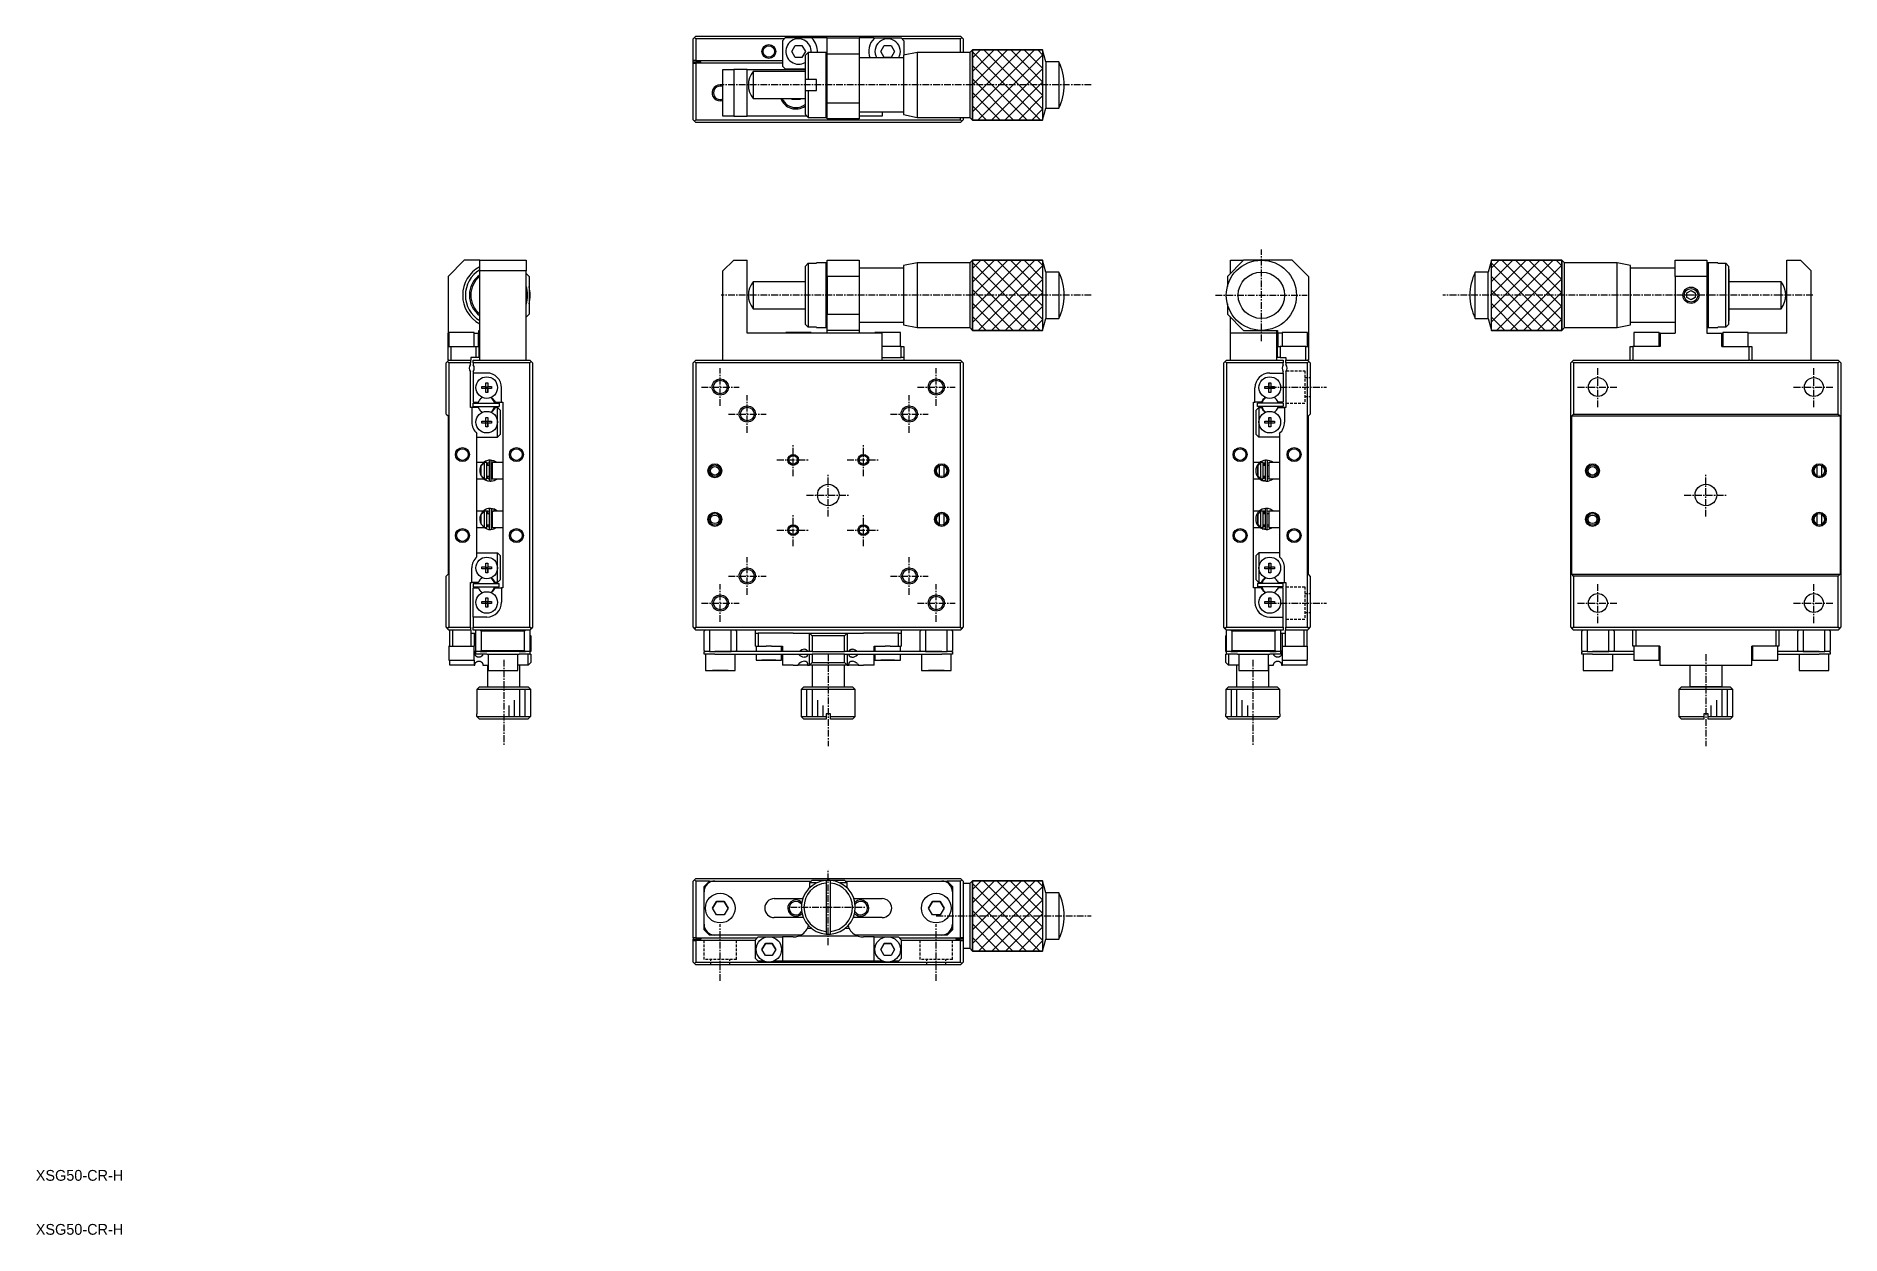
# Model space of a CAD drawing. Extents: x 10 to 344, y 10 to 232.
import ezdxf

# ---------------------------------------------------------------- set-up
doc = ezdxf.new("R2010")
doc.units = 0
doc.linetypes.add('CENTER', pattern=[2, 1.25, -0.25, 0.25, -0.25])
doc.linetypes.add('DASHED', pattern=[0.75, 0.5, -0.25])
doc.layers.get('0').update_dxf_attribs({"linetype": 'CONTINUOUS'})
doc.layers.add('CENTER', color=1, linetype='CENTER')
doc.styles.get("Standard").update_dxf_attribs({"font": 'FGP教科書体NT-M'})

msp = doc.modelspace()

# ---------------------------------------------------------------- texts
at = {"color": 7, "linetype": 'CONTINUOUS'}
for p in [(10, 20), (10, 10)]:
    msp.add_text('XSG50-CR-H', height=2, dxfattribs=at).set_placement(p)

# ---------------------------------------------------------------- linework, layer by layer
at = {"color": 7, "linetype": 'CONTINUOUS'}
for p, q in [((131.744926, 231.5), (131.994926, 231.75)), ((131.744926, 227.5), (131.744926, 231.5)), ((131.994926, 231.75), (132.244926, 232)), ((131.994926, 231.75), (132.244926, 231.5)), ((132.244926, 232), (181.244926, 232)), ((148.594926, 231.5), (132.244926, 231.5)), ((132.244926, 231.5), (132.244926, 227.5)), ((148.744926, 231.65), (148.244926, 231.15)), ((148.244926, 231.15), (148.244926, 226.45)), ((153.792454, 231.65), (148.744926, 231.65)), ((153.792454, 231.65), (153.763081, 231.580821)), ((156.544926, 231.65), (153.792454, 231.65)), ((156.544926, 231.65), (162.444926, 231.65)), ((156.544926, 228.65), (156.544926, 231.65)), ((162.444926, 231.65), (162.444926, 228.65)), ((165.197398, 231.65), (162.444926, 231.65)), ((165.226771, 231.580821), (165.197398, 231.65)), ((165.197398, 231.65), (170.244926, 231.65)), ((170.744926, 231.15), (170.244926, 231.65)), ((181.244926, 231.5), (170.394926, 231.5)), ((170.744926, 231.15), (170.744926, 228.459997)), ((181.244926, 232), (181.494926, 231.75)), ((181.244926, 231.5), (181.494926, 231.75)), ((181.244926, 228.949996), (181.244926, 231.5)), ((181.494926, 231.75), (181.744926, 231.5)), ((181.744926, 231.5), (181.744926, 228.949996)), ((132.244926, 227.5), (131.744926, 227.5)), ((131.744926, 227.25), (131.744926, 227.5)), ((132.244926, 227.5), (148.244926, 227.5)), ((149.974755, 229.15), (150.609841, 230.25)), ((150.609841, 228.05), (149.974755, 229.15)), ((150.609841, 230.25), (151.880011, 230.25)), ((151.880011, 228.05), (150.609841, 228.05)), ((151.880011, 230.25), (152.515097, 229.15)), ((152.515097, 229.15), (151.880011, 228.05)), ((152.444926, 227.7), (152.444926, 222.94982)), ((152.544926, 227.7), (152.444926, 227.7)), ((153.044926, 228.95), (152.544926, 228.45)), ((152.544926, 223.95), (152.544926, 228.45)), ((153.044926, 228.95), (153.044926, 223.95)), ((156.344926, 228.95), (153.044926, 228.95)), ((156.344926, 216.95), (156.344926, 228.95)), ((156.544926, 228.75), (156.344926, 228.95)), ((162.444926, 228.65), (156.544926, 228.65)), ((156.544926, 219.65), (156.544926, 228.65)), ((162.444926, 228.65), (162.444926, 219.65)), ((170.694926, 227.95), (162.444926, 227.95)), ((166.474755, 229.15), (167.109841, 230.25)), ((167.109841, 228.05), (166.474755, 229.15)), ((167.109841, 230.25), (168.380011, 230.25)), ((168.380011, 228.05), (167.109841, 228.05)), ((168.380011, 230.25), (169.015097, 229.15)), ((169.015097, 229.15), (168.380011, 228.05)), ((173.194925, 228.949996), (170.694926, 228.449997)), ((170.694926, 228.449997), (170.694926, 217.450003)), ((173.194925, 228.949996), (173.194925, 216.950004)), ((182.94493, 228.949996), (173.194925, 228.949996)), ((183.444932, 229.449999), (182.94493, 228.949996)), ((182.94493, 228.949996), (182.94493, 216.950004)), ((183.444932, 229.449999), (196.444933, 229.449999)), ((183.444932, 216.450001), (183.444932, 229.449999)), ((197.034421, 227.25), (196.444933, 229.449999)), ((196.444933, 229.449999), (196.444933, 216.450001)), ((131.744926, 227.25), (133.144926, 227.25)), ((131.744926, 227), (131.744926, 227.25)), ((131.744926, 216.5), (131.744926, 227)), ((131.744926, 227), (132.244926, 227)), ((132.244926, 227), (132.244926, 216.5)), ((148.244926, 227), (132.244926, 227)), ((133.144926, 227), (133.144926, 227.25)), ((137.244926, 217.2), (137.244926, 225.8)), ((137.244926, 225.8), (139.244926, 225.8)), ((139.244926, 225.8), (139.244926, 217.2)), ((141.744926, 225.8), (139.244926, 225.8)), ((141.744926, 217.2), (141.744926, 225.8)), ((141.744926, 225.8), (152.444926, 225.8)), ((142.822435, 225.449996), (142.822435, 220.450004)), ((152.444926, 225.449996), (142.822435, 225.449996)), ((148.244926, 226.45), (148.744926, 225.95)), ((148.744926, 225.95), (152.444926, 225.95)), ((153.044926, 223.95), (152.544926, 223.95)), ((154.544926, 223.95), (153.044926, 223.95)), ((154.544926, 221.95), (154.544926, 223.95)), ((197.034421, 227.25), (197.034421, 218.65)), ((199.444932, 227.25), (197.034421, 227.25)), ((199.444932, 227.25), (199.444932, 218.65)), ((152.444926, 222.94982), (152.444926, 218.2)), ((152.544926, 217.45), (152.544926, 221.95)), ((152.544926, 221.95), (153.044926, 221.95)), ((153.044926, 221.95), (153.044926, 216.95)), ((153.044926, 221.95), (154.544926, 221.95)), ((142.822435, 220.450004), (152.444926, 220.450004)), ((150.023238, 220.25), (149.907766, 220.450004)), ((151.466614, 220.25), (150.023238, 220.25)), ((151.582086, 220.450004), (151.466614, 220.25)), ((152.444926, 218.2), (152.544926, 218.2)), ((152.544926, 217.45), (153.044926, 216.95)), ((156.544926, 216.65), (156.544926, 219.65)), ((156.544926, 219.65), (162.444926, 219.65)), ((162.444926, 219.65), (162.444926, 216.65)), ((162.444926, 217.95), (170.694926, 217.95)), ((166.744926, 217.95), (166.744926, 217.2)), ((170.694926, 217.450003), (173.194925, 216.950004)), ((196.444933, 216.450001), (197.034421, 218.65)), ((197.034421, 218.65), (199.444932, 218.65)), ((131.994926, 216.25), (131.744926, 216.5)), ((132.244926, 216.5), (131.994926, 216.25)), ((132.244926, 216), (131.994926, 216.25)), ((132.244926, 216.5), (181.244926, 216.5)), ((181.244926, 216), (132.244926, 216)), ((139.244926, 217.2), (137.244926, 217.2)), ((139.244926, 217.2), (141.744926, 217.2)), ((152.794926, 217.2), (141.744926, 217.2)), ((153.044926, 216.95), (156.344926, 216.95)), ((156.344926, 216.95), (156.544926, 217.15)), ((162.444926, 216.65), (156.544926, 216.65)), ((166.744926, 217.2), (162.444926, 217.2)), ((173.194925, 216.950004), (182.94493, 216.950004)), ((181.244926, 216.5), (181.244926, 216.950004)), ((181.494926, 216.25), (181.244926, 216.5)), ((181.494926, 216.25), (181.244926, 216)), ((181.744926, 216.5), (181.494926, 216.25)), ((181.744926, 216.950004), (181.744926, 216.5)), ((182.94493, 216.950004), (183.444932, 216.450001)), ((196.444933, 216.450001), (183.444932, 216.450001)), ((89.35, 190.5), (86.35, 187.5)), ((92.2, 190.5), (89.35, 190.5)), ((92.2, 190.5), (100.8, 190.5)), ((92.2, 188.5), (92.2, 190.5)), ((100.8, 190.5), (100.8, 188.5)), ((139.244926, 190.5), (137.244926, 188.5)), ((139.244926, 190.5), (141.744926, 190.5)), ((141.744926, 177), (141.744926, 190.5)), ((156.544926, 187.5), (156.544926, 190.5)), ((156.544926, 190.5), (162.444926, 190.5)), ((162.444926, 190.5), (162.444926, 187.5)), ((183.444932, 190.499999), (182.94493, 189.999996)), ((183.444932, 190.499999), (196.444933, 190.499999)), ((183.444932, 177.500001), (183.444932, 190.499999)), ((197.034421, 188.3), (196.444933, 190.499999)), ((196.444933, 190.499999), (196.444933, 177.500001)), ((233.65, 190.5), (230.65, 187.5)), ((231.2, 190.5), (233.65, 190.5)), ((231.2, 188.05), (231.2, 190.5)), ((236.95, 190.5), (233.65, 190.5)), ((242.65, 190.5), (236.95, 190.5)), ((245.65, 187.5), (242.65, 190.5)), ((279.555067, 190.499999), (278.965579, 188.3)), ((279.555067, 190.499999), (292.555068, 190.499999)), ((279.555067, 177.500001), (279.555067, 190.499999)), ((292.555068, 184.000246), (292.555068, 190.499999)), ((293.05507, 189.999996), (292.555068, 190.499999)), ((292.555068, 190.499999), (292.555068, 177.500001)), ((313.555074, 187.5), (313.555074, 190.5)), ((313.555074, 190.5), (319.455074, 190.5)), ((319.455074, 190.5), (319.455074, 187.5)), ((334.255074, 177), (334.255074, 190.5)), ((334.255074, 190.5), (336.755074, 190.5)), ((338.755074, 188.5), (336.755074, 190.5)), ((86.35, 187.5), (86.35, 177)), ((92.2, 172), (92.2, 188.5)), ((100.8, 188.5), (92.2, 188.5)), ((100.8, 172), (100.8, 188.5)), ((101.35, 187.5), (100.8, 188.05)), ((101.35, 187.5), (101.35, 180.5)), ((137.244926, 172), (137.244926, 188.5)), ((152.444926, 188.75), (152.444926, 179.25)), ((152.544926, 188.75), (152.444926, 188.75)), ((152.544926, 189.408327), (153.044926, 189.91608)), ((152.544926, 178.591673), (152.544926, 189.408327)), ((152.544926, 188.643559), (152.544926, 189.408327)), ((153.044926, 189.91608), (153.044926, 178.08392)), ((153.044926, 189.91608), (154.544926, 189.91608)), ((154.544926, 189.91608), (154.544926, 190)), ((154.544926, 189.91608), (154.544926, 190)), ((156.344926, 190), (154.544926, 190)), ((156.344926, 178), (156.344926, 190)), ((156.544926, 189.8), (156.344926, 190)), ((162.444926, 187.5), (156.544926, 187.5)), ((156.544926, 187.5), (156.544926, 180.5)), ((170.694926, 189), (162.444926, 189)), ((162.444926, 187.5), (162.444926, 180.5)), ((173.194925, 189.999996), (170.694926, 189.499997)), ((170.694926, 189.499997), (170.694926, 178.500003)), ((173.194925, 189.999996), (173.194925, 178.000004)), ((182.94493, 189.999996), (173.194925, 189.999996)), ((182.94493, 189.999996), (182.94493, 178.000004)), ((197.034421, 188.3), (197.034421, 179.7)), ((199.444932, 188.3), (197.034421, 188.3)), ((199.444932, 188.3), (199.444932, 179.7)), ((230.65, 187.5), (230.65, 185.599996)), ((245.65, 187.5), (245.65, 177)), ((276.555068, 184.000163), (276.555068, 188.3)), ((278.965579, 188.3), (276.555068, 188.3)), ((278.965579, 184.000163), (278.965579, 188.3)), ((293.05507, 184.000227), (293.05507, 189.999996)), ((302.805075, 189.999996), (293.05507, 189.999996)), ((302.805075, 184.000227), (302.805075, 189.999996)), ((305.305074, 189.499997), (302.805075, 189.999996)), ((305.305074, 184.000208), (305.305074, 189.499997)), ((313.555074, 189), (305.305074, 189)), ((313.555074, 187.5), (313.555074, 177)), ((319.455074, 187.5), (313.555074, 187.5)), ((319.655074, 190), (319.455074, 189.8)), ((319.455074, 187.5), (319.455074, 177)), ((319.655074, 190), (319.655074, 178)), ((321.455074, 190), (319.655074, 190)), ((321.455074, 190), (321.455074, 189.91608)), ((321.455074, 189.91608), (322.955074, 189.91608)), ((322.955074, 178.08392), (322.955074, 189.91608)), ((322.955074, 189.91608), (323.455074, 189.408327)), ((323.455074, 189.408327), (323.455074, 178.591673)), ((323.555074, 188.75), (323.455074, 188.75)), ((323.555074, 179.25), (323.555074, 188.75)), ((338.755074, 172), (338.755074, 188.5)), ((142.822435, 186.499996), (142.822435, 181.500004)), ((152.444926, 186.499996), (142.822435, 186.499996)), ((276.555068, 179.7), (276.555068, 184.000163)), ((278.965579, 179.7), (278.965579, 184.000163)), ((279.555067, 177.500001), (279.555067, 184.000246)), ((293.05507, 178.000004), (293.05507, 184.000227)), ((302.805075, 178.000004), (302.805075, 184.000227)), ((305.305074, 178.500003), (305.305074, 184.000208)), ((315.755074, 184.433013), (316.505074, 184.866025)), ((315.755074, 183.566987), (315.755074, 184.433013)), ((316.505074, 184.866025), (317.255074, 184.433013)), ((317.255074, 184.433013), (317.255074, 183.566987)), ((333.177565, 186.499996), (323.555074, 186.499996)), ((333.177565, 184.000095), (333.177565, 186.499996)), ((333.177565, 181.500004), (333.177565, 184.000095)), ((100.8, 179.95), (101.35, 180.5)), ((142.822435, 181.500004), (152.444926, 181.500004)), ((156.544926, 180.5), (162.444926, 180.5)), ((156.544926, 177.5), (156.544926, 180.5)), ((162.444926, 180.5), (162.444926, 177.5)), ((230.65, 182.400004), (230.65, 180.5)), ((230.65, 180.5), (233.65, 177.5)), ((316.505074, 183.133975), (315.755074, 183.566987)), ((317.255074, 183.566987), (316.505074, 183.133975)), ((323.555074, 181.500004), (333.177565, 181.500004)), ((92.05, 177.5), (92.2, 177.5)), ((92.05, 177), (92.05, 177.5)), ((152.444926, 179.25), (152.544926, 179.25)), ((152.544926, 178.591673), (152.544926, 179.356441)), ((153.044926, 178.08392), (152.544926, 178.591673)), ((154.544926, 178.08392), (153.044926, 178.08392)), ((154.544926, 178), (154.544926, 178.08392)), ((154.544926, 178), (154.544926, 178.08392)), ((154.544926, 178), (156.344926, 178)), ((156.344926, 178), (156.544926, 178.2)), ((162.444926, 177.5), (156.544926, 177.5)), ((156.544926, 177), (156.544926, 177.5)), ((162.444926, 179), (170.694926, 179)), ((162.444926, 177.5), (162.444926, 177)), ((170.694926, 178.500003), (173.194925, 178.000004)), ((173.194925, 178.000004), (182.94493, 178.000004)), ((182.94493, 178.000004), (183.444932, 177.500001)), ((196.444933, 177.500001), (183.444932, 177.500001)), ((196.444933, 177.500001), (197.034421, 179.7)), ((197.034421, 179.7), (199.444932, 179.7)), ((231.2, 177), (231.2, 179.95)), ((233.65, 177.5), (236.95, 177.5)), ((236.95, 177.5), (239.95, 177.5)), ((239.8, 177), (239.8, 177.5)), ((239.95, 177.5), (239.95, 177)), ((276.555068, 179.7), (278.965579, 179.7)), ((278.965579, 179.7), (279.555067, 177.500001)), ((292.555068, 177.500001), (279.555067, 177.500001)), ((292.555068, 177.500001), (293.05507, 178.000004)), ((293.05507, 178.000004), (302.805075, 178.000004)), ((302.805075, 178.000004), (305.305074, 178.500003)), ((305.305074, 179), (313.555074, 179)), ((319.455074, 178.2), (319.655074, 178)), ((319.655074, 178), (321.455074, 178)), ((321.455074, 178.08392), (321.455074, 178)), ((322.955074, 178.08392), (321.455074, 178.08392)), ((323.455074, 178.591673), (322.955074, 178.08392)), ((323.455074, 179.25), (323.555074, 179.25)), ((86.35, 177), (86.419179, 177)), ((86.35, 174.5), (86.35, 177)), ((86.35, 172), (86.35, 174.5)), ((86.35, 174.5), (86.85, 174.5)), ((86.419179, 177), (86.419179, 174.5)), ((86.419179, 177), (86.5, 177)), ((91.2, 177.1), (86.5, 177.1)), ((86.5, 177.1), (86.5, 174.5)), ((86.85, 174.5), (86.85, 172)), ((86.85, 174.5), (91.55, 174.5)), ((91.2, 174.5), (91.2, 177.1)), ((91.2, 177), (92.009736, 177)), ((91.55, 172.5), (91.55, 174.5)), ((91.55, 174.5), (92.05, 174.5)), ((92.009736, 174.5), (92.009736, 177)), ((92.009736, 177), (92.05, 177)), ((92.05, 177), (92.05, 174.5)), ((92.05, 174.5), (92.05, 172.5)), ((166.744926, 177), (141.744926, 177)), ((151.244926, 177.1), (148.894926, 177.1)), ((148.894926, 177.1), (148.894926, 177)), ((153.594926, 177.1), (151.244926, 177.1)), ((153.594926, 177), (153.594926, 177.1)), ((167.744926, 177.1), (165.394926, 177.1)), ((165.394926, 177.1), (165.394926, 177)), ((166.744926, 172), (166.744926, 177)), ((170.244926, 174.5), (166.744926, 174.5)), ((170.094926, 177.1), (167.744926, 177.1)), ((170.094926, 174.5), (170.094926, 177.1)), ((170.244926, 172.5), (170.244926, 174.5)), ((170.244926, 174.5), (170.744926, 174.5)), ((170.744926, 174.5), (170.744926, 172.5)), ((239.8, 177), (231.2, 177)), ((231.2, 172), (231.2, 177)), ((239.8, 172), (239.8, 177)), ((239.95, 177), (239.990264, 177)), ((239.95, 174.5), (239.95, 177)), ((239.95, 172.5), (239.95, 174.5)), ((239.95, 174.5), (240.45, 174.5)), ((239.990264, 177), (239.990264, 174.5)), ((240.8, 177), (239.990264, 177)), ((240.45, 174.5), (240.45, 172.5)), ((245.15, 174.5), (240.45, 174.5)), ((245.5, 177.1), (240.8, 177.1)), ((240.8, 177.1), (240.8, 174.5)), ((245.15, 172), (245.15, 174.5)), ((245.15, 174.5), (245.65, 174.5)), ((245.5, 174.5), (245.5, 177.1)), ((245.580821, 177), (245.5, 177)), ((245.580821, 174.5), (245.580821, 177)), ((245.580821, 177), (245.65, 177)), ((245.65, 177), (245.65, 174.5)), ((245.65, 174.5), (245.65, 172)), ((305.255074, 172), (305.255074, 174.5)), ((305.255074, 174.5), (305.755074, 174.5)), ((305.755074, 174.5), (305.755074, 172)), ((310.802602, 174.5), (305.755074, 174.5)), ((310.605074, 177.1), (305.905074, 177.1)), ((305.905074, 177.1), (305.905074, 174.5)), ((310.605074, 174.5), (310.605074, 177.1)), ((310.773229, 177), (310.605074, 177)), ((310.773229, 174.5), (310.773229, 177)), ((310.773229, 177), (310.802602, 177)), ((310.802602, 177), (310.802602, 174.5)), ((310.802602, 177), (313.555074, 177)), ((319.455074, 177), (322.207546, 177)), ((322.207546, 174.5), (322.207546, 177)), ((322.207546, 177), (322.236919, 177)), ((322.207546, 174.5), (327.255074, 174.5)), ((322.236919, 177), (322.236919, 174.5)), ((322.236919, 177), (322.405074, 177)), ((327.105074, 177.1), (322.405074, 177.1)), ((322.405074, 177.1), (322.405074, 174.5)), ((327.105074, 174.5), (327.105074, 177.1)), ((334.255074, 177), (327.105074, 177)), ((327.255074, 172), (327.255074, 174.5)), ((327.255074, 174.5), (327.755074, 174.5)), ((327.755074, 174.5), (327.755074, 172)), ((86.25, 171.75), (86, 171.5)), ((86, 162), (86, 171.5)), ((86.25, 171.75), (86.5, 172)), ((86.5, 171.5), (86.25, 171.75)), ((86.5, 172), (86.35, 172)), ((86.5, 172), (90.5, 172)), ((86.5, 171.5), (86.5, 122.5)), ((90.5, 171.5), (86.5, 171.5)), ((90.5, 172), (90.55, 172)), ((90.5, 172), (90.5, 171.5)), ((90.5, 171.161438), (90.5, 171.5)), ((90.55, 172.5), (90.55, 172)), ((91.55, 172.5), (90.55, 172.5)), ((91, 172), (101.5, 172)), ((91, 171.5), (91, 172)), ((91, 171.5), (91, 171.1)), ((101.5, 171.5), (91, 171.5)), ((92.05, 172.5), (91.55, 172.5)), ((101.5, 172), (101.75, 171.75)), ((101.75, 171.75), (101.5, 171.5)), ((101.5, 122.5), (101.5, 171.5)), ((102, 171.5), (101.75, 171.75)), ((102, 171.5), (102, 122.5)), ((131.994926, 171.75), (131.744926, 171.5)), ((131.744926, 122.5), (131.744926, 171.5)), ((132.244926, 172), (131.994926, 171.75)), ((132.244926, 171.5), (131.994926, 171.75)), ((132.244926, 172), (181.244926, 172)), ((181.244926, 171.5), (132.244926, 171.5)), ((132.244926, 171.5), (132.244926, 122.5)), ((166.744926, 172.5), (170.244926, 172.5)), ((170.744926, 172.5), (170.244926, 172.5)), ((170.744926, 172.5), (170.744926, 172)), ((181.494926, 171.75), (181.244926, 172)), ((181.494926, 171.75), (181.244926, 171.5)), ((181.244926, 122.5), (181.244926, 171.5)), ((181.744926, 171.5), (181.494926, 171.75)), ((181.744926, 171.5), (181.744926, 122.5)), ((230.25, 171.75), (230, 171.5)), ((230, 122.5), (230, 171.5)), ((230.25, 171.75), (230.5, 172)), ((230.5, 171.5), (230.25, 171.75)), ((230.5, 172), (241, 172)), ((241, 171.5), (230.5, 171.5)), ((230.5, 171.5), (230.5, 122.5)), ((240.45, 172.5), (239.95, 172.5)), ((240.45, 172.5), (241.45, 172.5)), ((241, 172), (241, 171.5)), ((241, 171.1), (241, 171.5)), ((241.45, 172.5), (241.45, 172)), ((241.45, 172), (241.5, 172)), ((241.5, 172), (245.5, 172)), ((241.5, 171.5), (241.5, 172)), ((241.5, 171.5), (241.5, 171.161438)), ((245.5, 171.5), (241.5, 171.5)), ((245.65, 172), (245.5, 172)), ((245.5, 172), (245.75, 171.75)), ((245.75, 171.75), (245.5, 171.5)), ((245.5, 122.5), (245.5, 171.5)), ((246, 171.5), (245.75, 171.75)), ((246, 171.5), (246, 162)), ((294.505074, 171.75), (294.255074, 171.5)), ((294.255074, 122.5), (294.255074, 171.5)), ((294.755074, 172), (294.505074, 171.75)), ((294.755074, 171.5), (294.505074, 171.75)), ((294.755074, 172), (305.605074, 172)), ((294.755074, 171.5), (294.755074, 162)), ((343.755074, 171.5), (294.755074, 171.5)), ((305.755074, 172), (305.605074, 172)), ((305.755074, 172), (327.255074, 172)), ((327.405074, 172), (327.255074, 172)), ((327.405074, 172), (343.755074, 172)), ((344.005074, 171.75), (343.755074, 172)), ((344.005074, 171.75), (343.755074, 171.5)), ((343.755074, 162), (343.755074, 171.5)), ((344.255074, 171.5), (344.005074, 171.75)), ((344.255074, 171.5), (344.255074, 122.5)), ((90.5, 163.2), (90.5, 169.838562)), ((91, 169.9), (91, 169.6)), ((93.5, 169.6), (91, 169.6)), ((91, 169.6), (91, 164.2)), ((93.32, 167.786361), (93.68, 167.786361)), ((93.32, 167.08), (93.32, 167.786361)), ((93.68, 167.786361), (93.68, 167.08)), ((93.68, 167.786361), (93.68, 167.08)), ((238.32, 167.786361), (238.68, 167.786361)), ((238.32, 167.08), (238.32, 167.786361)), ((238.32, 167.786361), (238.32, 167.08)), ((238.5, 169.6), (241, 169.6)), ((238.68, 167.786361), (238.68, 167.08)), ((241, 169.6), (241, 169.9)), ((241, 169.6), (241, 164.2)), ((241.5, 169.838562), (241.5, 163.2)), ((91, 164.2), (91.955588, 164.2)), ((91, 164), (95.8, 164)), ((91, 163.4), (91, 164)), ((91.955588, 164.2), (92.125185, 164.49375)), ((92.613639, 167.08), (93.32, 167.08)), ((92.613639, 166.72), (92.613639, 167.08)), ((93.32, 166.72), (92.613639, 166.72)), ((93.330372, 167.069628), (93.32, 167.08)), ((93.330372, 166.730372), (93.32, 166.72)), ((93.32, 166.013639), (93.32, 166.72)), ((93.68, 166.013639), (93.32, 166.013639)), ((93.330372, 166.730372), (93.330372, 167.069628)), ((93.330372, 167.069628), (93.669628, 167.069628)), ((93.669628, 166.730372), (93.330372, 166.730372)), ((93.669628, 167.069628), (93.68, 167.08)), ((93.669628, 167.069628), (93.669628, 166.730372)), ((93.669628, 166.730372), (93.68, 166.72)), ((93.68, 167.08), (94.386361, 167.08)), ((93.68, 166.72), (93.68, 166.013639)), ((94.386361, 166.72), (93.68, 166.72)), ((93.68, 166.013639), (93.68, 166.72)), ((94.386361, 167.08), (94.386361, 166.72)), ((94.874815, 164.49375), (95.044412, 164.2)), ((95.044412, 164.2), (96.25, 164.2)), ((95.8, 164), (95.8, 163.4)), ((96.25, 164.2), (96.25, 166.85)), ((96.25, 164.2), (96.5, 164.2)), ((96.5, 164.2), (96.5, 162)), ((235.5, 164.2), (235.75, 164.2)), ((235.5, 162), (235.5, 164.2)), ((235.75, 164.2), (235.75, 166.85)), ((236.955588, 164.2), (235.75, 164.2)), ((241, 164), (236.2, 164)), ((236.2, 163.4), (236.2, 164)), ((237.125185, 164.49375), (236.955588, 164.2)), ((237.613639, 166.72), (237.613639, 167.08)), ((237.613639, 167.08), (238.32, 167.08)), ((238.32, 166.72), (237.613639, 166.72)), ((238.330372, 167.069628), (238.32, 167.08)), ((238.330372, 166.730372), (238.32, 166.72)), ((238.32, 166.013639), (238.32, 166.72)), ((238.32, 166.013639), (238.32, 166.72)), ((238.68, 166.013639), (238.32, 166.013639)), ((238.330372, 167.069628), (238.669628, 167.069628)), ((238.330372, 166.730372), (238.330372, 167.069628)), ((238.669628, 166.730372), (238.330372, 166.730372)), ((238.669628, 167.069628), (238.68, 167.08)), ((238.669628, 167.069628), (238.669628, 166.730372)), ((238.669628, 166.730372), (238.68, 166.72)), ((238.68, 167.08), (239.386361, 167.08)), ((238.68, 166.72), (238.68, 166.013639)), ((239.386361, 166.72), (238.68, 166.72)), ((239.386361, 167.08), (239.386361, 166.72)), ((240.044412, 164.2), (239.874815, 164.49375)), ((241, 164.2), (240.044412, 164.2)), ((241, 164), (241, 163.4)), ((86, 162), (86.35, 161.65)), ((86.35, 161.65), (86.35, 132.35)), ((90.75, 163.2), (90.5, 163.2)), ((90.75, 163.2), (90.75, 160.5)), ((91.955588, 163.2), (90.75, 163.2)), ((91, 163.4), (95.8, 163.4)), ((92.125185, 162.90625), (91.955588, 163.2)), ((92.613639, 160.68), (93.32, 160.68)), ((92.613639, 160.32), (92.613639, 160.68)), ((93.32, 161.386361), (93.68, 161.386361)), ((93.32, 160.68), (93.32, 161.386361)), ((93.330372, 160.669628), (93.32, 160.68)), ((93.330372, 160.330372), (93.330372, 160.669628)), ((93.330372, 160.669628), (93.669628, 160.669628)), ((93.669628, 160.669628), (93.68, 160.68)), ((93.669628, 160.669628), (93.669628, 160.330372)), ((93.68, 161.386361), (93.68, 160.68)), ((93.68, 161.386361), (93.68, 160.68)), ((93.68, 160.68), (94.386361, 160.68)), ((94.386361, 160.68), (94.386361, 160.32)), ((95.044412, 163.2), (94.874815, 162.90625)), ((95.5, 163.2), (95.044412, 163.2)), ((95.5, 160.5), (95.5, 163.2)), ((95.5, 163.2), (96, 162.7)), ((95.5, 157.7), (95.5, 160.5)), ((96, 162.7), (96, 158.2)), ((96.5, 162), (96.5, 129.8)), ((235.5, 129.8), (235.5, 162)), ((236, 162.7), (236.5, 163.2)), ((236, 158.2), (236, 162.7)), ((241, 163.4), (236.2, 163.4)), ((236.5, 163.2), (236.5, 160.5)), ((236.5, 163.2), (236.955588, 163.2)), ((236.5, 160.5), (236.5, 157.7)), ((236.955588, 163.2), (237.125185, 162.90625)), ((237.613639, 160.32), (237.613639, 160.68)), ((237.613639, 160.68), (238.32, 160.68)), ((238.32, 161.386361), (238.68, 161.386361)), ((238.32, 160.68), (238.32, 161.386361)), ((238.32, 161.386361), (238.32, 160.68)), ((238.330372, 160.669628), (238.32, 160.68)), ((238.330372, 160.669628), (238.669628, 160.669628)), ((238.330372, 160.330372), (238.330372, 160.669628)), ((238.669628, 160.669628), (238.68, 160.68)), ((238.669628, 160.669628), (238.669628, 160.330372)), ((238.68, 161.386361), (238.68, 160.68)), ((238.68, 160.68), (239.386361, 160.68)), ((239.386361, 160.68), (239.386361, 160.32)), ((239.874815, 162.90625), (240.044412, 163.2)), ((240.044412, 163.2), (241.25, 163.2)), ((241.25, 163.2), (241.25, 160.5)), ((241.5, 163.2), (241.25, 163.2)), ((245.65, 161.65), (246, 162)), ((245.65, 132.35), (245.65, 161.65)), ((294.405074, 161.65), (294.755074, 162)), ((294.405074, 132.35), (294.405074, 161.65)), ((294.405074, 161.65), (344.105074, 161.65)), ((294.755074, 162), (343.755074, 162)), ((343.755074, 162), (344.105074, 161.65)), ((344.105074, 161.65), (344.105074, 132.35)), ((91.7, 135.579062), (91.7, 158.420938)), ((91.7, 157.7), (95.5, 157.7)), ((93.32, 160.32), (92.613639, 160.32)), ((93.330372, 160.330372), (93.32, 160.32)), ((93.32, 159.613639), (93.32, 160.32)), ((93.68, 159.613639), (93.32, 159.613639)), ((93.669628, 160.330372), (93.330372, 160.330372)), ((93.669628, 160.330372), (93.68, 160.32)), ((93.68, 160.32), (93.68, 159.613639)), ((94.386361, 160.32), (93.68, 160.32)), ((93.68, 159.613639), (93.68, 160.32)), ((96, 158.2), (95.5, 157.7)), ((236.5, 157.7), (236, 158.2)), ((240.3, 157.7), (236.5, 157.7)), ((238.32, 160.32), (237.613639, 160.32)), ((238.330372, 160.330372), (238.32, 160.32)), ((238.32, 159.613639), (238.32, 160.32)), ((238.32, 159.613639), (238.32, 160.32)), ((238.68, 159.613639), (238.32, 159.613639)), ((238.669628, 160.330372), (238.330372, 160.330372)), ((238.669628, 160.330372), (238.68, 160.32)), ((238.68, 160.32), (238.68, 159.613639)), ((239.386361, 160.32), (238.68, 160.32)), ((240.3, 158.420938), (240.3, 135.579062)), ((92.898375, 153), (91.7, 153)), ((92.5, 152.416515), (93, 152.945683)), ((92.5, 150.583485), (92.5, 152.416515)), ((93, 150.054317), (92.5, 150.583485)), ((92.899534, 153), (92.899369, 153)), ((93, 153), (93, 152.945683)), ((93.5, 153), (93, 153)), ((93, 152.945683), (93, 150.054317)), ((93.499989, 152.914926), (93.952123, 153.046028)), ((93.5, 150), (93.5, 153)), ((93.95215, 152.5), (93.5, 152.5)), ((93.5, 150.5), (93.95215, 150.5)), ((93.7, 152.5), (93.7, 153)), ((93.7, 150.024524), (93.7, 150.5)), ((93.95215, 153.258046), (93.95215, 149.758046)), ((94.921029, 153.299002), (94.179486, 153.456727)), ((94.351469, 153.289885), (94.349711, 153.289049)), ((94.383058, 153.303901), (94.351469, 153.289885)), ((94.35215, 149.758046), (94.35215, 153.258046)), ((94.35215, 152.656435), (94.499968, 152.916361)), ((94.5, 152.5), (94.35215, 152.5)), ((94.35215, 150.5), (94.5, 150.5)), ((94.415296, 153.316321), (94.383058, 153.303901)), ((94.448101, 153.327113), (94.415296, 153.316321)), ((94.481395, 153.336251), (94.448101, 153.327113)), ((94.515096, 153.343715), (94.481395, 153.336251)), ((94.5, 153), (94.5, 150)), ((96.5, 153), (94.5, 153)), ((94.54912, 153.349485), (94.515096, 153.343715)), ((94.583386, 153.353548), (94.54912, 153.349485)), ((94.617809, 153.355894), (94.583386, 153.353548)), ((94.652305, 153.356517), (94.617809, 153.355894)), ((94.686791, 153.355416), (94.652305, 153.356517)), ((94.721181, 153.352592), (94.686791, 153.355416)), ((94.755392, 153.348053), (94.721181, 153.352592)), ((94.789339, 153.341809), (94.755392, 153.348053)), ((94.82294, 153.333875), (94.789339, 153.341809)), ((94.819601, 153.011824), (94.813275, 153)), ((94.826062, 153.024329), (94.819601, 153.011824)), ((94.856113, 153.32427), (94.82294, 153.333875)), ((94.927827, 153.296089), (94.823805, 152.999982)), ((94.832617, 153.037435), (94.826062, 153.024329)), ((94.839223, 153.051057), (94.832617, 153.037435)), ((94.845838, 153.065106), (94.839223, 153.051057)), ((94.852418, 153.079491), (94.845838, 153.065106)), ((94.858921, 153.094119), (94.852418, 153.079491)), ((94.888774, 153.313017), (94.856113, 153.32427)), ((94.865305, 153.108895), (94.858921, 153.094119)), ((94.871528, 153.123723), (94.865305, 153.108895)), ((94.87755, 153.138508), (94.871528, 153.123723)), ((94.883332, 153.153153), (94.87755, 153.138508)), ((94.888837, 153.167564), (94.883332, 153.153153)), ((94.919164, 153.300863), (94.888774, 153.313017)), ((94.894029, 153.181646), (94.888837, 153.167564)), ((94.898874, 153.19531), (94.894029, 153.181646)), ((94.90334, 153.208465), (94.898874, 153.19531)), ((94.9074, 153.221027), (94.90334, 153.208465)), ((94.911026, 153.232915), (94.9074, 153.221027)), ((94.914194, 153.244052), (94.911026, 153.232915)), ((94.916886, 153.254364), (94.914194, 153.244052)), ((94.919082, 153.263786), (94.916886, 153.254364)), ((94.917832, 153.301144), (94.919824, 153.300489)), ((95.405799, 153.000034), (94.918724, 153.300011)), ((94.920769, 153.272256), (94.919082, 153.263786)), ((94.919824, 153.300489), (94.921303, 153.298644)), ((94.921936, 153.279719), (94.920769, 153.272256)), ((94.921303, 153.298644), (94.922258, 153.295621)), ((94.922576, 153.286128), (94.921936, 153.279719)), ((94.922258, 153.295621), (94.922683, 153.29144)), ((94.922683, 153.29144), (94.922576, 153.286128)), ((177.344926, 152.498389), (177.344926, 152.416515)), ((177.344926, 150.583485), (177.344926, 152.416515)), ((177.344926, 150.583485), (177.344926, 150.501611)), ((178.144926, 152.416515), (178.144926, 152.498389)), ((178.144926, 152.49781), (178.144926, 150.50219)), ((178.144926, 152.416515), (178.144926, 150.583485)), ((178.144926, 150.501611), (178.144926, 150.583485)), ((236.593875, 153), (235.5, 153)), ((236.3, 152.416515), (236.8, 152.945683)), ((236.3, 150.583485), (236.3, 152.416515)), ((236.3, 152.416515), (236.3, 150.583485)), ((236.8, 150.054317), (236.3, 150.583485)), ((236.594713, 153), (236.594607, 153)), ((236.595061, 153), (236.594958, 153)), ((236.8, 153), (236.8, 152.945683)), ((237.3, 153), (236.8, 153)), ((236.8, 152.945683), (236.8, 150.054317)), ((237.081276, 153.300011), (237.071022, 153.295589)), ((237.075434, 153.296655), (237.072173, 153.296089)), ((237.133503, 153.320889), (237.080836, 153.300863)), ((237.29982, 152.9586), (237.647848, 153.046046)), ((237.299986, 152.951748), (237.309771, 152.953375)), ((237.3, 150), (237.3, 153)), ((237.64785, 152.5), (237.3, 152.5)), ((237.3, 150.5), (237.64785, 150.5)), ((237.309771, 152.953375), (237.324492, 152.955181)), ((237.324492, 152.955181), (237.33929, 152.956234)), ((237.33929, 152.956234), (237.354125, 152.956529)), ((237.354125, 152.956529), (237.368959, 152.956065)), ((237.368959, 152.956065), (237.383752, 152.954845)), ((237.383752, 152.954845), (237.398464, 152.95287)), ((237.398464, 152.95287), (237.413057, 152.950146)), ((237.413057, 152.950146), (237.427492, 152.946682)), ((237.427492, 152.946682), (237.441731, 152.942488)), ((237.441731, 152.942488), (237.455738, 152.937575)), ((237.455738, 152.937575), (237.469476, 152.931959)), ((237.469476, 152.931959), (237.48291, 152.925654)), ((237.48291, 152.925654), (237.496006, 152.91868)), ((237.496006, 152.91868), (237.508731, 152.911056)), ((237.5, 152.5), (237.5, 152.91675)), ((237.5, 150.099781), (237.5, 150.5)), ((237.508731, 152.911056), (237.521054, 152.902803)), ((237.521054, 152.902803), (237.532945, 152.893943)), ((237.532945, 152.893943), (237.544375, 152.884502)), ((237.544375, 152.884502), (237.555316, 152.874505)), ((237.555316, 152.874505), (237.565744, 152.863978)), ((237.565744, 152.863978), (237.575634, 152.852949)), ((237.575634, 152.852949), (237.584964, 152.841446)), ((237.584964, 152.841446), (237.593711, 152.8295)), ((237.593711, 152.8295), (237.601858, 152.81714)), ((237.601858, 152.81714), (237.609386, 152.804398)), ((237.609386, 152.804398), (237.616278, 152.791305)), ((237.616278, 152.791305), (237.622521, 152.777893)), ((237.622521, 152.777893), (237.628099, 152.764195)), ((237.628099, 152.764195), (237.633003, 152.750245)), ((237.633003, 152.750245), (237.63722, 152.736075)), ((237.63722, 152.736075), (237.640744, 152.721719)), ((237.640744, 152.721719), (237.643566, 152.707212)), ((237.643566, 152.707212), (237.64568, 152.692588)), ((237.64568, 152.692588), (237.647084, 152.677881)), ((237.647084, 152.677881), (237.647773, 152.663126)), ((237.647773, 152.663126), (237.64785, 152.656435)), ((237.64785, 153.258046), (237.64785, 149.758046)), ((237.82591, 153.45682), (237.725286, 153.453193)), ((238.04785, 149.758046), (238.04785, 153.258046)), ((238.3, 152.5), (238.04785, 152.5)), ((238.04785, 150.5), (238.3, 150.5)), ((238.047852, 153.045727), (238.300113, 152.991421)), ((238.3, 153), (238.3, 152.5)), ((238.3, 153), (238.3, 150)), ((240.3, 153), (238.3, 153)), ((238.3, 152.5), (238.3, 150.5)), ((238.3, 152.5), (238.3, 150.5)), ((238.3, 150.5), (238.3, 150)), ((339.855074, 152.498389), (339.855074, 152.416515)), ((339.855074, 150.583485), (339.855074, 152.416515)), ((339.855074, 150.583485), (339.855074, 150.501611)), ((340.655074, 152.416515), (340.655074, 152.498389)), ((340.655074, 152.416515), (340.655074, 150.583485)), ((340.655074, 150.501611), (340.655074, 150.583485)), ((91.7, 150), (92.917522, 150)), ((92.917983, 150), (92.918089, 150)), ((92.918617, 150), (92.918738, 150)), ((93, 150.054317), (93, 150)), ((93, 150), (93.5, 150)), ((93.952149, 149.970366), (93.499932, 150.100898)), ((94.174127, 149.559274), (94.274916, 149.562913)), ((94.499961, 150.099736), (94.35215, 150.359658)), ((94.50021, 149.996816), (94.352153, 149.970048)), ((94.5, 150), (96.5, 150)), ((94.513234, 149.999892), (94.50021, 149.996816)), ((94.860206, 149.693134), (94.861344, 149.693503)), ((94.861344, 149.693503), (94.862365, 149.693837)), ((94.862365, 149.693837), (94.863651, 149.694259)), ((94.863651, 149.694259), (94.865321, 149.694812)), ((94.865321, 149.694812), (94.866933, 149.69535)), ((94.866933, 149.69535), (94.870148, 149.696435)), ((94.870148, 149.696435), (94.871962, 149.697056)), ((94.871962, 149.697056), (94.87553, 149.698293)), ((94.87553, 149.698293), (94.919164, 149.71523)), ((94.917832, 149.714949), (94.917524, 149.71568)), ((94.919164, 149.71523), (94.917832, 149.714949)), ((94.918922, 149.716166), (94.971852, 149.739769)), ((235.5, 150), (236.61334, 150)), ((236.8, 150.054317), (236.8, 150)), ((236.8, 150), (237.3, 150)), ((237.071964, 149.720038), (237.141641, 149.948326)), ((237.077502, 149.731062), (237.077295, 149.725666)), ((237.077295, 149.725666), (237.077596, 149.72134)), ((237.078215, 149.737496), (237.077502, 149.731062)), ((237.077596, 149.72134), (237.07806, 149.719125)), ((237.07806, 149.719125), (237.080836, 149.71523)), ((237.079429, 149.744927), (237.078215, 149.737496)), ((237.081137, 149.753311), (237.079429, 149.744927)), ((237.080836, 149.71523), (237.111226, 149.703076)), ((237.08333, 149.762594), (237.081137, 149.753311)), ((237.085992, 149.772721), (237.08333, 149.762594)), ((237.089107, 149.783627), (237.085992, 149.772721)), ((237.092658, 149.795247), (237.089107, 149.783627)), ((237.09662, 149.807508), (237.092658, 149.795247)), ((237.100971, 149.820335), (237.09662, 149.807508)), ((237.105683, 149.833648), (237.100971, 149.820335)), ((237.110726, 149.847365), (237.105683, 149.833648)), ((237.116071, 149.861402), (237.110726, 149.847365)), ((237.111226, 149.703076), (237.143887, 149.691823)), ((237.121684, 149.875671), (237.116071, 149.861402)), ((237.12753, 149.890086), (237.121684, 149.875671)), ((237.133573, 149.904556), (237.12753, 149.890086)), ((237.132831, 149.694965), (237.820526, 149.559366)), ((237.139776, 149.918992), (237.133573, 149.904556)), ((237.146101, 149.933306), (237.139776, 149.918992)), ((237.141641, 149.948326), (237.167078, 150.00001)), ((237.143887, 149.691823), (237.17706, 149.682218)), ((237.152508, 149.947409), (237.146101, 149.933306)), ((237.158958, 149.961214), (237.152508, 149.947409)), ((237.165412, 149.974636), (237.158958, 149.961214)), ((237.171828, 149.987591), (237.165412, 149.974636)), ((237.178169, 150), (237.171828, 149.987591)), ((237.17706, 149.682218), (237.210661, 149.674284)), ((237.210661, 149.674284), (237.244608, 149.66804)), ((237.244608, 149.66804), (237.278819, 149.663501)), ((237.278819, 149.663501), (237.313209, 149.660677)), ((237.303514, 150.063718), (237.299988, 150.064344)), ((237.318204, 150.06159), (237.303514, 150.063718)), ((237.313209, 149.660677), (237.347695, 149.659576)), ((237.332982, 150.060215), (237.318204, 150.06159)), ((237.347807, 150.059597), (237.332982, 150.060215)), ((237.347695, 149.659576), (237.382191, 149.660199)), ((237.362643, 150.059737), (237.347807, 150.059597)), ((237.377448, 150.060635), (237.362643, 150.059737)), ((237.392184, 150.062287), (237.377448, 150.060635)), ((237.382191, 149.660199), (237.416614, 149.662545)), ((237.406812, 150.064687), (237.392184, 150.062287)), ((237.421294, 150.067828), (237.406812, 150.064687)), ((237.416614, 149.662545), (237.45088, 149.666608)), ((237.435594, 150.071701), (237.421294, 150.067828)), ((237.449673, 150.076292), (237.435594, 150.071701)), ((237.463496, 150.08159), (237.449673, 150.076292)), ((237.45088, 149.666608), (237.484904, 149.672378)), ((237.47703, 150.087577), (237.463496, 150.08159)), ((237.490239, 150.094237), (237.47703, 150.087577)), ((237.484904, 149.672378), (237.518605, 149.679842)), ((237.503093, 150.101551), (237.490239, 150.094237)), ((237.515559, 150.109499), (237.503093, 150.101551)), ((237.527608, 150.118058), (237.515559, 150.109499)), ((237.518605, 149.679842), (237.551899, 149.68898)), ((237.539211, 150.127206), (237.527608, 150.118058)), ((237.550342, 150.136918), (237.539211, 150.127206)), ((237.560974, 150.147169), (237.550342, 150.136918)), ((237.551899, 149.68898), (237.584704, 149.699772)), ((237.571083, 150.157932), (237.560974, 150.147169)), ((237.580647, 150.16918), (237.571083, 150.157932)), ((237.589644, 150.180883), (237.580647, 150.16918)), ((237.584704, 149.699772), (237.616942, 149.712191)), ((237.598053, 150.193014), (237.589644, 150.180883)), ((237.605857, 150.205542), (237.598053, 150.193014)), ((237.613037, 150.218437), (237.605857, 150.205542)), ((237.61958, 150.231667), (237.613037, 150.218437)), ((237.616942, 149.712191), (237.648531, 149.726208)), ((237.625469, 150.2452), (237.61958, 150.231667)), ((237.630693, 150.259005), (237.625469, 150.2452)), ((237.635239, 150.273048), (237.630693, 150.259005)), ((237.639099, 150.287296), (237.635239, 150.273048)), ((237.642263, 150.301717), (237.639099, 150.287296)), ((237.644725, 150.316275), (237.642263, 150.301717)), ((237.646479, 150.330937), (237.644725, 150.316275)), ((237.647521, 150.345668), (237.646479, 150.330937)), ((237.64785, 150.359658), (237.647521, 150.345668)), ((237.648531, 149.726208), (237.650289, 149.727044)), ((238.300134, 150.024813), (238.047877, 149.970065)), ((238.3, 150), (240.3, 150)), ((92.842814, 144), (91.7, 144)), ((92.5, 143.416515), (93, 143.945683)), ((92.843626, 144), (92.843452, 144)), ((92.844007, 144), (92.843903, 144)), ((93, 144), (93, 143.945683)), ((93.5, 144), (93, 144)), ((93, 143.945683), (93, 141.054317)), ((93.499878, 143.9679), (93.962862, 144.10407)), ((93.5, 141), (93.5, 144)), ((93.7, 144), (93.573988, 144)), ((93.7, 143.5), (93.7, 144)), ((93.96289, 144.316089), (93.96289, 140.816089)), ((94.931768, 144.357045), (94.190225, 144.514769)), ((94.362208, 144.347927), (94.36045, 144.347091)), ((94.393797, 144.361944), (94.362208, 144.347927)), ((94.36289, 140.816089), (94.36289, 144.316089)), ((94.36289, 143.714478), (94.499955, 143.967785)), ((94.426035, 144.374363), (94.393797, 144.361944)), ((94.45884, 144.385155), (94.426035, 144.374363)), ((94.492134, 144.394294), (94.45884, 144.385155)), ((94.525835, 144.401757), (94.492134, 144.394294)), ((94.5, 144), (94.5, 141)), ((96.5, 144), (94.5, 144)), ((94.559859, 144.407528), (94.525835, 144.401757)), ((94.594125, 144.411591), (94.559859, 144.407528)), ((94.567652, 144.00009), (94.749019, 144.000032)), ((94.628548, 144.413936), (94.594125, 144.411591)), ((94.663045, 144.41456), (94.628548, 144.413936)), ((94.69753, 144.413458), (94.663045, 144.41456)), ((94.73192, 144.410635), (94.69753, 144.413458)), ((94.766131, 144.406096), (94.73192, 144.410635)), ((94.800078, 144.399852), (94.766131, 144.406096)), ((94.79087, 144.005027), (94.786693, 144)), ((94.795418, 144.011098), (94.79087, 144.005027)), ((94.800308, 144.018175), (94.795418, 144.011098)), ((94.938567, 144.354132), (94.798719, 143.99998)), ((94.83368, 144.391918), (94.800078, 144.399852)), ((94.805512, 144.026214), (94.800308, 144.018175)), ((94.810996, 144.035166), (94.805512, 144.026214)), ((94.816727, 144.044976), (94.810996, 144.035166)), ((94.82267, 144.055585), (94.816727, 144.044976)), ((94.828788, 144.066926), (94.82267, 144.055585)), ((94.835045, 144.078931), (94.828788, 144.066926)), ((94.866852, 144.382313), (94.83368, 144.391918)), ((94.841401, 144.091525), (94.835045, 144.078931)), ((94.847817, 144.104632), (94.841401, 144.091525)), ((94.854255, 144.118171), (94.847817, 144.104632)), ((94.860675, 144.132058), (94.854255, 144.118171)), ((94.867036, 144.146209), (94.860675, 144.132058)), ((94.899513, 144.371059), (94.866852, 144.382313)), ((94.873301, 144.160537), (94.867036, 144.146209)), ((94.879431, 144.174954), (94.873301, 144.160537)), ((94.885388, 144.189371), (94.879431, 144.174954)), ((94.891135, 144.2037), (94.885388, 144.189371)), ((94.896638, 144.217853), (94.891135, 144.2037)), ((94.901862, 144.231743), (94.896638, 144.217853)), ((94.929903, 144.358905), (94.899513, 144.371059)), ((94.906776, 144.245285), (94.901862, 144.231743)), ((94.911349, 144.258395), (94.906776, 144.245285)), ((94.915554, 144.270994), (94.911349, 144.258395)), ((94.919364, 144.283004), (94.915554, 144.270994)), ((94.922756, 144.294351), (94.919364, 144.283004)), ((94.925709, 144.304966), (94.922756, 144.294351)), ((94.928206, 144.314783), (94.925709, 144.304966)), ((94.93023, 144.323743), (94.928206, 144.314783)), ((94.928571, 144.359187), (94.930516, 144.358565)), ((95.482592, 144.000051), (94.929463, 144.358054)), ((94.93177, 144.33179), (94.93023, 144.323743)), ((94.930516, 144.358565), (94.931975, 144.356816)), ((94.932815, 144.338874), (94.93177, 144.33179)), ((94.931975, 144.356816), (94.932939, 144.353952)), ((94.93336, 144.344953), (94.932815, 144.338874)), ((94.932939, 144.353952), (94.933402, 144.34999)), ((94.933402, 144.34999), (94.93336, 144.344953)), ((236.517361, 144), (235.5, 144)), ((236.3, 143.416515), (236.8, 143.945683)), ((236.8, 144), (236.8, 143.945683)), ((237.3, 144), (236.8, 144)), ((236.8, 143.945683), (236.8, 141.054317)), ((237.070537, 144.358054), (237.017626, 144.334468)), ((237.064694, 144.354697), (237.061433, 144.354132)), ((237.122763, 144.378932), (237.070097, 144.358905)), ((237.247174, 144.000113), (237.295054, 144.018886)), ((237.251124, 144.000079), (237.299754, 144.011524)), ((237.295054, 144.018886), (237.637109, 144.104088)), ((237.299754, 144.011524), (237.313753, 144.013224)), ((237.3, 141), (237.3, 144)), ((237.432504, 144), (237.3, 144)), ((237.313753, 144.013224), (237.328551, 144.014276)), ((237.328551, 144.014276), (237.343386, 144.014572)), ((237.343386, 144.014572), (237.35822, 144.014108)), ((237.35822, 144.014108), (237.373012, 144.012887)), ((237.373012, 144.012887), (237.387725, 144.010912)), ((237.387725, 144.010912), (237.402317, 144.008189)), ((237.402317, 144.008189), (237.416752, 144.004725)), ((237.416752, 144.004725), (237.430992, 144.00053)), ((237.430992, 144.00053), (237.444999, 143.995618)), ((237.444999, 143.995618), (237.458737, 143.990001)), ((237.458737, 143.990001), (237.472171, 143.983697)), ((237.472171, 143.983697), (237.485267, 143.976723)), ((237.485267, 143.976723), (237.497992, 143.969098)), ((237.497992, 143.969098), (237.510315, 143.960845)), ((237.5, 143.5), (237.5, 143.967826)), ((237.510315, 143.960845), (237.522206, 143.951986)), ((237.522206, 143.951986), (237.533635, 143.942545)), ((237.533635, 143.942545), (237.544577, 143.932548)), ((237.544577, 143.932548), (237.555005, 143.922021)), ((237.555005, 143.922021), (237.564895, 143.910992)), ((237.564895, 143.910992), (237.574224, 143.899489)), ((237.574224, 143.899489), (237.582972, 143.887543)), ((237.582972, 143.887543), (237.591119, 143.875183)), ((237.591119, 143.875183), (237.598647, 143.862441)), ((237.598647, 143.862441), (237.605539, 143.849347)), ((237.605539, 143.849347), (237.611781, 143.835936)), ((237.611781, 143.835936), (237.61736, 143.822238)), ((237.61736, 143.822238), (237.622263, 143.808287)), ((237.622263, 143.808287), (237.626481, 143.794117)), ((237.626481, 143.794117), (237.630005, 143.779762)), ((237.630005, 143.779762), (237.632826, 143.765255)), ((237.632826, 143.765255), (237.634941, 143.750631)), ((237.634941, 143.750631), (237.636344, 143.735924)), ((237.636344, 143.735924), (237.637034, 143.721168)), ((237.637034, 143.721168), (237.63711, 143.714478)), ((237.63711, 144.316089), (237.63711, 140.816089)), ((237.815171, 144.514862), (237.714547, 144.511236)), ((238.03711, 140.816089), (238.03711, 144.316089)), ((238.037113, 144.10377), (238.332936, 144.035537)), ((238.3, 144), (238.3, 143.5)), ((238.3, 144), (238.3, 141)), ((240.3, 144), (238.3, 144)), ((238.332936, 144.035537), (238.427821, 144.000135)), ((91.7, 141), (93, 141)), ((92.483868, 141.576589), (93.004004, 140.999493)), ((92.5, 141.583485), (92.5, 143.416515)), ((93, 141.054317), (92.5, 141.583485)), ((93, 141.054317), (93, 141)), ((93, 141), (93.5, 141)), ((93.962888, 141.028408), (93.499947, 141.163966)), ((93.96289, 143.5), (93.5, 143.5)), ((93.5, 141.5), (93.96289, 141.5)), ((93.7, 141.086004), (93.7, 141.5)), ((94.184866, 140.617316), (94.285655, 140.620955)), ((94.5, 143.5), (94.36289, 143.5)), ((94.36289, 141.5), (94.5, 141.5)), ((94.499973, 141.164381), (94.36289, 141.4177)), ((94.50008, 141.052382), (94.362892, 141.02809)), ((94.5, 141), (96.5, 141)), ((94.870945, 140.751177), (94.872083, 140.751546)), ((94.872083, 140.751546), (94.873105, 140.751879)), ((94.873105, 140.751879), (94.87439, 140.752301)), ((94.87439, 140.752301), (94.87606, 140.752854)), ((94.87606, 140.752854), (94.877672, 140.753392)), ((94.877672, 140.753392), (94.880887, 140.754478)), ((94.880887, 140.754478), (94.882701, 140.755098)), ((94.882701, 140.755098), (94.886269, 140.756335)), ((94.886269, 140.756335), (94.929903, 140.773273)), ((94.928571, 140.772991), (94.928264, 140.773723)), ((94.929903, 140.773273), (94.928571, 140.772991)), ((94.929661, 140.774209), (94.982591, 140.797811)), ((177.344926, 143.498389), (177.344926, 143.416515)), ((177.344926, 141.583485), (177.344926, 143.416515)), ((177.344926, 141.583485), (177.344926, 141.501611)), ((178.144926, 143.416515), (178.144926, 143.498389)), ((178.144926, 143.49781), (178.144926, 141.50219)), ((178.144926, 143.416515), (178.144926, 141.583485)), ((178.144926, 141.501611), (178.144926, 141.583485)), ((235.5, 141), (236.677136, 141)), ((236.3, 141.583485), (236.3, 143.416515)), ((236.3, 143.416515), (236.3, 141.583485)), ((236.8, 141.054317), (236.3, 141.583485)), ((236.67718, 141), (236.677391, 141)), ((236.678294, 141), (236.678582, 141)), ((236.8, 141.054317), (236.8, 141)), ((236.8, 141), (237.3, 141)), ((237.061226, 140.778084), (237.128009, 141.000003)), ((237.066733, 140.788707), (237.066559, 140.783468)), ((237.066559, 140.783468), (237.066875, 140.779263)), ((237.067395, 140.79495), (237.066733, 140.788707)), ((237.066875, 140.779263), (237.067321, 140.777167)), ((237.067321, 140.777167), (237.070097, 140.773273)), ((237.068542, 140.802158), (237.067395, 140.79495)), ((237.070166, 140.81029), (237.068542, 140.802158)), ((237.070097, 140.773273), (237.100487, 140.761119)), ((237.072258, 140.819296), (237.070166, 140.81029)), ((237.074805, 140.829123), (237.072258, 140.819296)), ((237.077792, 140.839713), (237.074805, 140.829123)), ((237.081203, 140.851002), (237.077792, 140.839713)), ((237.085015, 140.862923), (237.081203, 140.851002)), ((237.089206, 140.875406), (237.085015, 140.862923)), ((237.093753, 140.888375), (237.089206, 140.875406)), ((237.098626, 140.901754), (237.093753, 140.888375)), ((237.103798, 140.915464), (237.098626, 140.901754)), ((237.100487, 140.761119), (237.133148, 140.749866)), ((237.109238, 140.929421), (237.103798, 140.915464)), ((237.114912, 140.943544), (237.109238, 140.929421)), ((237.120788, 140.957747), (237.114912, 140.943544)), ((237.126831, 140.971948), (237.120788, 140.957747)), ((237.122092, 140.753008), (237.809787, 140.617408)), ((237.133004, 140.98606), (237.126831, 140.971948)), ((237.139271, 141), (237.133004, 140.98606)), ((237.133148, 140.749866), (237.16632, 140.74026)), ((237.16632, 140.74026), (237.199922, 140.732326)), ((237.199922, 140.732326), (237.233869, 140.726082)), ((237.233869, 140.726082), (237.26808, 140.721543)), ((237.26808, 140.721543), (237.30247, 140.71872)), ((237.307465, 141.119633), (237.299987, 141.12062)), ((237.63711, 143.5), (237.3, 143.5)), ((237.3, 141.5), (237.63711, 141.5)), ((237.30247, 140.71872), (237.336955, 140.717619)), ((237.322242, 141.118258), (237.307465, 141.119633)), ((237.337068, 141.11764), (237.322242, 141.118258)), ((237.336955, 140.717619), (237.371452, 140.718242)), ((237.351903, 141.11778), (237.337068, 141.11764)), ((237.366709, 141.118678), (237.351903, 141.11778)), ((237.381445, 141.120329), (237.366709, 141.118678)), ((237.371452, 140.718242), (237.405875, 140.720588)), ((237.396073, 141.12273), (237.381445, 141.120329)), ((237.410555, 141.125871), (237.396073, 141.12273)), ((237.405875, 140.720588), (237.440141, 140.724651)), ((237.424854, 141.129743), (237.410555, 141.125871)), ((237.438934, 141.134335), (237.424854, 141.129743)), ((237.452757, 141.139632), (237.438934, 141.134335)), ((237.440141, 140.724651), (237.474165, 140.730421)), ((237.466291, 141.14562), (237.452757, 141.139632)), ((237.4795, 141.15228), (237.466291, 141.14562)), ((237.474165, 140.730421), (237.507866, 140.737884)), ((237.492354, 141.159594), (237.4795, 141.15228)), ((237.50482, 141.167542), (237.492354, 141.159594)), ((237.5, 141.164423), (237.5, 141.5)), ((237.516869, 141.176101), (237.50482, 141.167542)), ((237.507866, 140.737884), (237.54116, 140.747023)), ((237.528472, 141.185249), (237.516869, 141.176101)), ((237.539603, 141.194961), (237.528472, 141.185249)), ((237.550235, 141.205212), (237.539603, 141.194961)), ((237.54116, 140.747023), (237.573965, 140.757815)), ((237.560344, 141.215975), (237.550235, 141.205212)), ((237.569908, 141.227222), (237.560344, 141.215975)), ((237.578904, 141.238926), (237.569908, 141.227222)), ((237.573965, 140.757815), (237.606203, 140.770234)), ((237.587314, 141.251057), (237.578904, 141.238926)), ((237.595117, 141.263585), (237.587314, 141.251057)), ((237.602298, 141.27648), (237.595117, 141.263585)), ((237.60884, 141.289709), (237.602298, 141.27648)), ((237.606203, 140.770234), (237.637792, 140.784251)), ((237.61473, 141.303243), (237.60884, 141.289709)), ((237.619954, 141.317048), (237.61473, 141.303243)), ((237.6245, 141.331091), (237.619954, 141.317048)), ((237.62836, 141.345339), (237.6245, 141.331091)), ((237.631524, 141.359759), (237.62836, 141.345339)), ((237.633986, 141.374317), (237.631524, 141.359759)), ((237.63574, 141.38898), (237.633986, 141.374317)), ((237.636782, 141.403711), (237.63574, 141.38898)), ((237.63711, 141.4177), (237.636782, 141.403711)), ((237.637792, 140.784251), (237.63955, 140.785087)), ((238.3, 143.5), (238.03711, 143.5)), ((238.03711, 141.5), (238.3, 141.5)), ((238.300152, 141.086187), (238.037138, 141.028108)), ((238.3, 143.5), (238.3, 141.5)), ((238.3, 143.5), (238.3, 141.5)), ((238.3, 141.5), (238.3, 141)), ((238.3, 141), (240.3, 141)), ((339.855074, 143.498389), (339.855074, 143.416515)), ((339.855074, 141.583485), (339.855074, 143.416515)), ((339.855074, 141.583485), (339.855074, 141.501611)), ((340.655074, 143.416515), (340.655074, 143.498389)), ((340.655074, 143.416515), (340.655074, 141.583485)), ((340.655074, 141.501611), (340.655074, 141.583485)), ((91.7, 136.3), (95.5, 136.3)), ((92.613639, 133.68), (93.32, 133.68)), ((92.613639, 133.32), (92.613639, 133.68)), ((93.32, 134.386361), (93.68, 134.386361)), ((93.32, 133.68), (93.32, 134.386361)), ((93.330372, 133.669628), (93.32, 133.68)), ((93.669628, 133.669628), (93.68, 133.68)), ((93.68, 134.386361), (93.68, 133.68)), ((93.68, 134.386361), (93.68, 133.68)), ((93.68, 133.68), (94.386361, 133.68)), ((94.386361, 133.68), (94.386361, 133.32)), ((95.5, 133.5), (95.5, 136.3)), ((95.5, 136.3), (96, 135.8)), ((96, 135.8), (96, 131.3)), ((236, 135.8), (236.5, 136.3)), ((236, 131.3), (236, 135.8)), ((236.5, 136.3), (236.5, 133.5)), ((240.3, 136.3), (236.5, 136.3)), ((237.613639, 133.32), (237.613639, 133.68)), ((237.613639, 133.68), (238.32, 133.68)), ((238.32, 134.386361), (238.68, 134.386361)), ((238.32, 133.68), (238.32, 134.386361)), ((238.32, 134.386361), (238.32, 133.68)), ((238.330372, 133.669628), (238.32, 133.68)), ((238.669628, 133.669628), (238.68, 133.68)), ((238.68, 134.386361), (238.68, 133.68)), ((238.68, 133.68), (239.386361, 133.68)), ((239.386361, 133.68), (239.386361, 133.32)), ((86.35, 132.35), (86, 132)), ((86, 122.5), (86, 132)), ((90.5, 130.8), (90.75, 130.8)), ((90.5, 122.5), (90.5, 130.8)), ((90.75, 130.8), (90.75, 133.5)), ((91.955588, 130.8), (90.75, 130.8)), ((91, 130.6), (95.8, 130.6)), ((91, 130.6), (91, 130)), ((92.125185, 131.09375), (91.955588, 130.8)), ((93.32, 133.32), (92.613639, 133.32)), ((93.330372, 133.330372), (93.32, 133.32)), ((93.32, 132.613639), (93.32, 133.32)), ((93.68, 132.613639), (93.32, 132.613639)), ((93.330372, 133.330372), (93.330372, 133.669628)), ((93.330372, 133.669628), (93.669628, 133.669628)), ((93.669628, 133.330372), (93.330372, 133.330372)), ((93.669628, 133.669628), (93.669628, 133.330372)), ((93.669628, 133.330372), (93.68, 133.32)), ((93.68, 133.32), (93.68, 132.613639)), ((94.386361, 133.32), (93.68, 133.32)), ((93.68, 132.613639), (93.68, 133.32)), ((95.044412, 130.8), (94.874815, 131.09375)), ((95.5, 130.8), (95.044412, 130.8)), ((95.5, 130.8), (95.5, 133.5)), ((96, 131.3), (95.5, 130.8)), ((95.8, 130), (95.8, 130.6)), ((236.5, 130.8), (236, 131.3)), ((236.2, 130.6), (236.2, 130)), ((241, 130.6), (236.2, 130.6)), ((236.5, 133.5), (236.5, 130.8)), ((236.5, 130.8), (236.955588, 130.8)), ((236.955588, 130.8), (237.125185, 131.09375)), ((238.32, 133.32), (237.613639, 133.32)), ((238.330372, 133.330372), (238.32, 133.32)), ((238.32, 132.613639), (238.32, 133.32)), ((238.32, 132.613639), (238.32, 133.32)), ((238.68, 132.613639), (238.32, 132.613639)), ((238.330372, 133.669628), (238.669628, 133.669628)), ((238.330372, 133.330372), (238.330372, 133.669628)), ((238.669628, 133.330372), (238.330372, 133.330372)), ((238.669628, 133.669628), (238.669628, 133.330372)), ((238.669628, 133.330372), (238.68, 133.32)), ((238.68, 133.32), (238.68, 132.613639)), ((239.386361, 133.32), (238.68, 133.32)), ((239.874815, 131.09375), (240.044412, 130.8)), ((240.044412, 130.8), (241.25, 130.8)), ((241, 130), (241, 130.6)), ((241.25, 130.8), (241.25, 133.5)), ((241.25, 130.8), (241.5, 130.8)), ((241.5, 130.8), (241.5, 122.5)), ((246, 132), (245.65, 132.35)), ((246, 132), (246, 122.5)), ((294.755074, 132), (294.405074, 132.35)), ((294.405074, 132.35), (344.105074, 132.35)), ((294.755074, 132), (294.755074, 122.5)), ((343.755074, 132), (294.755074, 132)), ((344.105074, 132.35), (343.755074, 132)), ((343.755074, 122.5), (343.755074, 132)), ((91, 130), (95.8, 130)), ((91, 129.8), (91.955588, 129.8)), ((91, 124.4), (91, 129.8)), ((91.955588, 129.8), (92.125185, 129.50625)), ((92.613639, 127.28), (93.32, 127.28)), ((92.613639, 126.92), (92.613639, 127.28)), ((93.32, 127.986361), (93.68, 127.986361)), ((93.32, 127.28), (93.32, 127.986361)), ((93.330372, 127.269628), (93.32, 127.28)), ((93.330372, 126.930372), (93.330372, 127.269628)), ((93.330372, 127.269628), (93.669628, 127.269628)), ((93.669628, 127.269628), (93.68, 127.28)), ((93.669628, 127.269628), (93.669628, 126.930372)), ((93.68, 127.986361), (93.68, 127.28)), ((93.68, 127.986361), (93.68, 127.28)), ((93.68, 127.28), (94.386361, 127.28)), ((94.386361, 127.28), (94.386361, 126.92)), ((94.874815, 129.50625), (95.044412, 129.8)), ((95.044412, 129.8), (96.25, 129.8)), ((96.25, 129.8), (96.25, 127.15)), ((96.5, 129.8), (96.25, 129.8)), ((235.75, 129.8), (235.5, 129.8)), ((235.75, 129.8), (235.75, 127.15)), ((236.955588, 129.8), (235.75, 129.8)), ((241, 130), (236.2, 130)), ((237.125185, 129.50625), (236.955588, 129.8)), ((237.613639, 126.92), (237.613639, 127.28)), ((237.613639, 127.28), (238.32, 127.28)), ((238.32, 127.986361), (238.68, 127.986361)), ((238.32, 127.28), (238.32, 127.986361)), ((238.32, 127.986361), (238.32, 127.28)), ((238.330372, 127.269628), (238.32, 127.28)), ((238.330372, 127.269628), (238.669628, 127.269628)), ((238.330372, 126.930372), (238.330372, 127.269628)), ((238.669628, 127.269628), (238.68, 127.28)), ((238.669628, 127.269628), (238.669628, 126.930372)), ((238.68, 127.986361), (238.68, 127.28)), ((238.68, 127.28), (239.386361, 127.28)), ((239.386361, 127.28), (239.386361, 126.92)), ((240.044412, 129.8), (239.874815, 129.50625)), ((241, 129.8), (240.044412, 129.8)), ((241, 124.4), (241, 129.8)), ((93.5, 124.4), (91, 124.4)), ((91, 124.4), (91, 122.5)), ((93.32, 126.92), (92.613639, 126.92)), ((93.330372, 126.930372), (93.32, 126.92)), ((93.32, 126.213639), (93.32, 126.92)), ((93.68, 126.213639), (93.32, 126.213639)), ((93.669628, 126.930372), (93.330372, 126.930372)), ((93.669628, 126.930372), (93.68, 126.92)), ((93.68, 126.92), (93.68, 126.213639)), ((94.386361, 126.92), (93.68, 126.92)), ((93.68, 126.213639), (93.68, 126.92)), ((238.32, 126.92), (237.613639, 126.92)), ((238.330372, 126.930372), (238.32, 126.92)), ((238.32, 126.213639), (238.32, 126.92)), ((238.32, 126.213639), (238.32, 126.92)), ((238.68, 126.213639), (238.32, 126.213639)), ((238.669628, 126.930372), (238.330372, 126.930372)), ((238.5, 124.4), (241, 124.4)), ((238.669628, 126.930372), (238.68, 126.92)), ((238.68, 126.92), (238.68, 126.213639)), ((239.386361, 126.92), (238.68, 126.92)), ((241, 122.5), (241, 124.4)), ((86, 122.5), (86.25, 122.25)), ((86.25, 122.25), (86.5, 122.5)), ((86.5, 122), (86.25, 122.25)), ((86.5, 122.5), (90.5, 122.5)), ((90.5, 122), (86.5, 122)), ((86.65, 119), (86.65, 122)), ((87.15, 122), (87.15, 119)), ((90.5, 122.5), (90.5, 122)), ((90.65, 122), (90.5, 122)), ((90.65, 121.4), (90.65, 122)), ((90.65, 119), (90.65, 121.4)), ((90.65, 121.4), (91.15, 121.4)), ((91, 122.5), (101.5, 122.5)), ((91, 122), (91, 122.5)), ((101.5, 122), (91, 122)), ((91.15, 121.4), (91.15, 119)), ((91.15, 121.4), (91.5, 121.4)), ((91.5, 118), (91.5, 122)), ((92.5, 121.8), (92.3, 122)), ((92.5, 121.8), (92.5, 118.2)), ((100.5, 121.8), (92.5, 121.8)), ((100.7, 122), (100.5, 121.8)), ((100.5, 118.2), (100.5, 121.8)), ((101.5, 122.5), (101.75, 122.25)), ((101.75, 122.25), (101.5, 122)), ((101.5, 122), (101.5, 118)), ((101.65, 120.9), (101.5, 121.05)), ((101.65, 120.9), (101.65, 118)), ((102, 122.5), (101.75, 122.25)), ((131.744926, 122.5), (131.994926, 122.25)), ((132.244926, 122.5), (131.994926, 122.25)), ((131.994926, 122.25), (132.244926, 122)), ((132.244926, 122.5), (181.244926, 122.5)), ((134.744926, 122), (132.244926, 122)), ((133.944926, 122), (133.744926, 121.8)), ((133.744926, 118.2), (133.744926, 121.8)), ((134.744926, 122), (134.744926, 118)), ((138.744926, 122), (134.744926, 122)), ((138.744926, 122), (134.744926, 122)), ((138.744926, 118), (138.744926, 122)), ((174.744926, 122), (138.744926, 122)), ((139.744926, 121.8), (139.544926, 122)), ((139.744926, 121.8), (139.744926, 118.2)), ((143.244926, 121.4), (143.244926, 122)), ((143.244926, 119), (143.244926, 121.4)), ((143.244926, 121.4), (143.744926, 121.4)), ((143.744926, 121.4), (143.744926, 119)), ((150.244926, 121.4), (143.744926, 121.4)), ((150.244926, 121.4), (153.244926, 121.4)), ((153.744926, 120.9), (153.244926, 121.4)), ((153.244926, 121.4), (160.244926, 121.4)), ((153.244926, 118), (153.244926, 121.4)), ((153.744926, 120.9), (153.744926, 118)), ((159.744926, 120.9), (153.744926, 120.9)), ((160.244926, 121.4), (159.744926, 120.9)), ((159.744926, 118), (159.744926, 120.9)), ((160.244926, 121.4), (160.244926, 118)), ((160.244926, 121.4), (163.244926, 121.4)), ((169.744926, 121.4), (163.244926, 121.4)), ((169.744926, 119), (169.744926, 121.4)), ((169.744926, 121.4), (170.244926, 121.4)), ((170.244926, 122), (170.244926, 121.4)), ((170.244926, 121.4), (170.244926, 119)), ((173.944926, 122), (173.744926, 121.8)), ((173.744926, 118.2), (173.744926, 121.8)), ((174.744926, 122), (174.744926, 118)), ((178.744926, 122), (174.744926, 122)), ((178.744926, 122), (174.744926, 122)), ((178.744926, 118), (178.744926, 122)), ((181.244926, 122), (178.744926, 122)), ((179.744926, 121.8), (179.544926, 122)), ((179.744926, 121.8), (179.744926, 118.2)), ((181.494926, 122.25), (181.244926, 122.5)), ((181.244926, 122), (181.494926, 122.25)), ((181.494926, 122.25), (181.744926, 122.5)), ((230.25, 122.25), (230, 122.5)), ((230.25, 122.25), (230.5, 122.5)), ((230.5, 122), (230.25, 122.25)), ((230.5, 121.05), (230.35, 120.9)), ((230.35, 118), (230.35, 120.9)), ((230.5, 122.5), (241, 122.5)), ((230.5, 118), (230.5, 122)), ((241, 122), (230.5, 122)), ((231.5, 121.8), (231.3, 122)), ((231.5, 121.8), (231.5, 118.2)), ((239.5, 121.8), (231.5, 121.8)), ((239.7, 122), (239.5, 121.8)), ((239.5, 118.2), (239.5, 121.8)), ((240.5, 122), (240.5, 118)), ((240.5, 121.4), (240.85, 121.4)), ((240.85, 121.4), (241.35, 121.4)), ((240.85, 119), (240.85, 121.4)), ((241, 122.5), (241, 122)), ((241.35, 122), (241.35, 121.4)), ((241.5, 122), (241.35, 122)), ((241.35, 121.4), (241.35, 119)), ((241.5, 122.5), (245.5, 122.5)), ((241.5, 122), (241.5, 122.5)), ((245.5, 122), (241.5, 122)), ((244.85, 119), (244.85, 122)), ((245.35, 122), (245.35, 119)), ((245.5, 122.5), (245.75, 122.25)), ((245.75, 122.25), (245.5, 122)), ((245.75, 122.25), (246, 122.5)), ((294.255074, 122.5), (294.505074, 122.25)), ((294.505074, 122.25), (294.755074, 122.5)), ((294.505074, 122.25), (294.755074, 122)), ((294.755074, 122.5), (343.755074, 122.5)), ((343.755074, 122), (294.755074, 122)), ((296.455074, 122), (296.255074, 121.8)), ((296.255074, 118.2), (296.255074, 121.8)), ((297.255074, 122), (297.255074, 118)), ((301.255074, 118), (301.255074, 122)), ((302.255074, 121.8), (302.055074, 122)), ((302.255074, 121.8), (302.255074, 118.2)), ((305.755074, 119), (305.755074, 122)), ((306.255074, 122), (306.255074, 119)), ((332.255074, 119), (332.255074, 122)), ((332.755074, 122), (332.755074, 119)), ((336.455074, 122), (336.255074, 121.8)), ((336.255074, 118.2), (336.255074, 121.8)), ((337.255074, 122), (337.255074, 118)), ((341.255074, 118), (341.255074, 122)), ((342.255074, 121.8), (342.055074, 122)), ((342.255074, 121.8), (342.255074, 118.2)), ((343.755074, 122.5), (344.005074, 122.25)), ((343.755074, 122), (344.005074, 122.25)), ((344.005074, 122.25), (344.255074, 122.5)), ((86.65, 119), (86.5, 119)), ((86.5, 119), (86.5, 116.4)), ((86.65, 119), (87.15, 119)), ((87.15, 119), (90.65, 119)), ((90.65, 119), (91.15, 119)), ((91.2, 119), (91.15, 119)), ((91.2, 116.4), (91.2, 119)), ((91.300002, 117.699249), (91.300086, 117.711264)), ((91.30011, 117.687235), (91.300002, 117.699249)), ((91.300086, 117.711264), (91.30036, 117.723234)), ((91.300408, 117.675271), (91.30011, 117.687235)), ((91.30036, 117.723234), (91.300904, 117.736746)), ((91.300874, 117.663808), (91.300408, 117.675271)), ((91.301512, 117.652416), (91.300874, 117.663808)), ((91.300904, 117.736746), (91.301688, 117.750172)), ((91.302315, 117.641128), (91.301512, 117.652416)), ((91.301688, 117.750172), (91.3027, 117.763467)), ((91.303276, 117.629976), (91.302315, 117.641128)), ((91.3027, 117.763467), (91.303928, 117.776589)), ((91.304803, 117.615266), (91.303276, 117.629976)), ((91.303928, 117.776589), (91.305361, 117.789493)), ((91.306592, 117.60081), (91.304803, 117.615266)), ((91.305361, 117.789493), (91.306987, 117.802136)), ((91.308623, 117.58663), (91.306592, 117.60081)), ((91.306987, 117.802136), (91.309968, 117.821874)), ((91.310878, 117.572749), (91.308623, 117.58663)), ((91.309968, 117.821874), (91.313378, 117.841036)), ((91.313338, 117.559192), (91.310878, 117.572749)), ((91.315985, 117.54598), (91.313338, 117.559192)), ((91.313378, 117.841036), (91.31718, 117.859617)), ((91.322663, 117.516947), (91.315985, 117.54598)), ((91.31718, 117.859617), (91.321333, 117.877613)), ((91.321333, 117.877613), (91.325798, 117.895021)), ((91.330154, 117.48931), (91.322663, 117.516947)), ((91.325798, 117.895021), (91.330538, 117.911834)), ((91.338379, 117.462978), (91.330154, 117.48931)), ((91.330538, 117.911834), (91.343844, 117.952882)), ((91.347258, 117.437859), (91.338379, 117.462978)), ((91.343844, 117.952882), (91.358668, 117.991242)), ((91.356711, 117.413862), (91.347258, 117.437859)), ((91.366659, 117.390896), (91.356711, 117.413862)), ((91.358668, 117.991242), (91.374886, 118.027174)), ((91.38783, 117.347783), (91.366659, 117.390896)), ((91.374886, 118.027174), (91.392377, 118.060941)), ((91.410841, 117.307571), (91.38783, 117.347783)), ((91.392377, 118.060941), (91.411019, 118.092806)), ((91.435567, 117.269916), (91.410841, 117.307571)), ((91.411019, 118.092806), (91.430689, 118.123029)), ((91.430689, 118.123029), (91.460361, 118.163527)), ((91.467055, 117.228079), (91.435567, 117.269916)), ((91.460361, 118.163527), (91.492169, 118.201376)), ((91.500876, 117.189096), (91.467055, 117.228079)), ((91.492169, 118.201376), (91.499814, 118.209702)), ((92.3, 118), (91.5, 118)), ((91.5, 117.5), (91.5, 118)), ((93.5, 117.5), (91.5, 117.5)), ((91.536978, 117.152879), (91.500876, 117.189096)), ((91.575307, 117.119339), (91.536978, 117.152879)), ((91.614719, 117.08923), (91.575307, 117.119339)), ((91.656298, 117.06163), (91.614719, 117.08923)), ((91.699997, 117.036669), (91.656298, 117.06163)), ((91.745773, 117.014474), (91.699997, 117.036669)), ((91.795564, 116.994476), (91.745773, 117.014474)), ((91.84761, 116.977822), (91.795564, 116.994476)), ((91.901786, 116.964791), (91.84761, 116.977822)), ((92.241276, 116.974804), (92.207485, 116.966721)), ((92.275235, 116.984624), (92.241276, 116.974804)), ((92.309239, 116.99623), (92.275235, 116.984624)), ((92.3, 118), (92.5, 118.2)), ((92.62822, 118), (92.3, 118)), ((92.3, 118), (92.62822, 118)), ((92.343163, 117.00967), (92.309239, 116.99623)), ((92.374989, 117.024084), (92.343163, 117.00967)), ((92.406658, 117.040269), (92.374989, 117.024084)), ((92.438017, 117.058221), (92.406658, 117.040269)), ((92.468913, 117.077936), (92.438017, 117.058221)), ((92.499192, 117.099411), (92.468913, 117.077936)), ((92.528702, 117.12264), (92.499192, 117.099411)), ((92.5, 118.2), (100.5, 118.2)), ((92.5562, 117.146595), (92.528702, 117.12264)), ((92.58283, 117.172186), (92.5562, 117.146595)), ((92.608436, 117.199351), (92.58283, 117.172186)), ((92.626441, 117.220195), (92.608436, 117.199351)), ((92.643808, 117.241866), (92.626441, 117.220195)), ((92.62822, 118), (93.5, 118)), ((92.660477, 117.264323), (92.643808, 117.241866)), ((92.676388, 117.287522), (92.660477, 117.264323)), ((92.691967, 117.312219), (92.676388, 117.287522)), ((92.706671, 117.337681), (92.691967, 117.312219)), ((92.720442, 117.363842), (92.706671, 117.337681)), ((92.733223, 117.390636), (92.720442, 117.363842)), ((92.744643, 117.417217), (92.733223, 117.390636)), ((92.75508, 117.444354), (92.744643, 117.417217)), ((92.764492, 117.471973), (92.75508, 117.444354)), ((92.772842, 117.5), (92.764492, 117.471973)), ((99.5, 118), (93.5, 118)), ((93.5, 117.5), (99.5, 117.5)), ((93.75, 117.5), (93.75, 114.5)), ((99.25, 114.5), (99.25, 117.5)), ((99.5, 118), (100.37178, 118)), ((101.5, 117.5), (99.5, 117.5)), ((100.7, 118), (100.37178, 118)), ((100.37178, 118), (100.7, 118)), ((100.5, 118.2), (100.7, 118)), ((101.5, 118), (100.7, 118)), ((101.15, 115.5), (101.15, 117.5)), ((101.5, 118), (101.5, 117.5)), ((101.65, 118), (101.5, 118)), ((101.5, 117.5), (101.65, 117.5)), ((101.65, 117.5), (101.65, 116)), ((133.744926, 118.2), (133.944926, 118)), ((133.744926, 117.5), (133.744926, 118)), ((133.744926, 118), (133.944926, 118)), ((135.744926, 117.5), (133.744926, 117.5)), ((134.744926, 118), (133.944926, 118)), ((133.994926, 117.5), (133.994926, 114.5)), ((134.744926, 118), (135.744926, 118)), ((134.744926, 118), (135.744926, 118)), ((135.744926, 118), (138.744926, 118)), ((138.744926, 118), (135.744926, 118)), ((135.744926, 117.5), (153.594926, 117.5)), ((153.594926, 118), (138.744926, 118)), ((139.494926, 114.5), (139.494926, 117.5)), ((139.544926, 118), (139.744926, 118.2)), ((143.244926, 119), (143.744926, 119)), ((143.394926, 119), (143.394926, 118)), ((143.394926, 117.5), (143.394926, 116.4)), ((143.744926, 119), (145.262743, 119)), ((146.227109, 119), (145.262743, 119)), ((146.227109, 119), (148.244926, 119)), ((148.094926, 118), (148.094926, 119)), ((148.094926, 116.4), (148.094926, 117.5)), ((148.244926, 119), (148.244926, 118)), ((148.244926, 117.5), (148.244926, 115.5)), ((152.387333, 118.45), (152.389386, 118.449997)), ((152.389386, 118.449997), (152.424985, 118.448968)), ((152.424985, 118.448968), (152.459985, 118.446024)), ((152.459985, 118.446024), (152.494285, 118.441079)), ((152.494285, 118.441079), (152.527784, 118.434046)), ((152.546015, 116.970818), (152.512704, 116.962511)), ((152.527784, 118.434046), (152.560381, 118.424837)), ((152.57837, 116.98139), (152.546015, 116.970818)), ((152.560381, 118.424837), (152.591975, 118.413366)), ((152.609661, 116.994311), (152.57837, 116.98139)), ((152.591975, 118.413366), (152.622466, 118.399546)), ((152.639783, 117.00967), (152.609661, 116.994311)), ((152.622466, 118.399546), (152.646208, 118.386611)), ((152.663457, 117.024084), (152.639783, 117.00967)), ((152.646208, 118.386611), (152.669258, 118.37199)), ((152.686369, 117.040269), (152.663457, 117.024084)), ((152.669258, 118.37199), (152.691554, 118.355683)), ((152.708454, 117.058221), (152.686369, 117.040269)), ((152.691554, 118.355683), (152.713034, 118.337691)), ((152.729646, 117.077936), (152.708454, 117.058221)), ((152.713034, 118.337691), (152.733638, 118.318014)), ((152.749879, 117.099411), (152.729646, 117.077936)), ((152.733638, 118.318014), (152.753301, 118.296654)), ((152.769088, 117.12264), (152.749879, 117.099411)), ((152.753301, 118.296654), (152.771964, 118.273611)), ((152.783878, 117.142771), (152.769088, 117.12264)), ((152.771964, 118.273611), (152.787572, 118.251851)), ((152.79802, 117.164129), (152.783878, 117.142771)), ((152.787572, 118.251851), (152.802445, 118.228664)), ((152.811486, 117.186663), (152.79802, 117.164129)), ((152.802445, 118.228664), (152.816551, 118.204123)), ((152.82425, 117.210321), (152.811486, 117.186663)), ((152.816551, 118.204123), (152.829859, 118.178299)), ((152.836285, 117.235052), (152.82425, 117.210321)), ((152.829859, 118.178299), (152.84234, 118.151265)), ((152.847564, 117.260803), (152.836285, 117.235052)), ((152.84234, 118.151265), (152.853963, 118.123093)), ((152.85806, 117.287522), (152.847564, 117.260803)), ((152.853963, 118.123093), (152.864698, 118.093856)), ((152.867808, 117.315316), (152.85806, 117.287522)), ((152.864698, 118.093856), (152.874514, 118.063626)), ((152.876808, 117.344137), (152.867808, 117.315316)), ((152.874514, 118.063626), (152.883465, 118.03228)), ((152.885049, 117.373881), (152.876808, 117.344137)), ((152.883465, 118.03228), (152.891532, 118)), ((152.892516, 117.404444), (152.885049, 117.373881)), ((152.899198, 117.435721), (152.892516, 117.404444)), ((152.905081, 117.467607), (152.899198, 117.435721)), ((152.910153, 117.5), (152.905081, 117.467607)), ((153.244926, 115.5), (153.244926, 117.5)), ((153.744926, 118), (153.594926, 118)), ((153.594926, 117.5), (153.744926, 117.5)), ((153.744926, 118), (159.744926, 118)), ((153.744926, 117.5), (153.744926, 116)), ((159.744926, 117.5), (153.744926, 117.5)), ((159.894926, 118), (159.744926, 118)), ((159.744926, 116), (159.744926, 117.5)), ((159.744926, 117.5), (159.894926, 117.5)), ((174.744926, 118), (159.894926, 118)), ((159.894926, 117.5), (177.744926, 117.5)), ((160.244926, 117.5), (160.244926, 115.5)), ((160.583522, 117.475047), (160.579699, 117.5)), ((160.58781, 117.450424), (160.583522, 117.475047)), ((160.592561, 117.426183), (160.58781, 117.450424)), ((160.599304, 117.395872), (160.592561, 117.426183)), ((160.59832, 118), (160.606177, 118.031444)), ((160.606834, 117.366211), (160.599304, 117.395872)), ((160.606177, 118.031444), (160.614908, 118.062081)), ((160.615133, 117.33728), (160.606834, 117.366211)), ((160.614908, 118.062081), (160.624494, 118.091822)), ((160.624183, 117.30916), (160.615133, 117.33728)), ((160.633969, 117.281932), (160.624183, 117.30916)), ((160.624494, 118.091822), (160.634911, 118.120574)), ((160.644472, 117.255677), (160.633969, 117.281932)), ((160.634911, 118.120574), (160.646139, 118.148245)), ((160.655675, 117.230476), (160.644472, 117.255677)), ((160.646139, 118.148245), (160.658154, 118.174744)), ((160.667561, 117.20641), (160.655675, 117.230476)), ((160.658154, 118.174744), (160.670936, 118.19998)), ((160.681951, 117.180369), (160.667561, 117.20641)), ((160.670936, 118.19998), (160.686797, 118.227769)), ((160.697276, 117.155689), (160.681951, 117.180369)), ((160.686797, 118.227769), (160.703738, 118.253944)), ((160.71349, 117.132404), (160.697276, 117.155689)), ((160.703738, 118.253944), (160.721701, 118.278464)), ((160.730548, 117.110549), (160.71349, 117.132404)), ((160.721701, 118.278464), (160.74063, 118.301282)), ((160.748406, 117.09016), (160.730548, 117.110549)), ((160.74063, 118.301282), (160.760466, 118.322356)), ((160.767018, 117.07127), (160.748406, 117.09016)), ((160.760466, 118.322356), (160.781153, 118.34164)), ((160.786339, 117.053915), (160.767018, 117.07127)), ((160.781153, 118.34164), (160.804647, 118.360646)), ((160.810644, 117.03494), (160.786339, 117.053915)), ((160.804647, 118.360646), (160.829165, 118.377688)), ((160.836023, 117.018016), (160.810644, 117.03494)), ((160.829165, 118.377688), (160.854627, 118.392802)), ((160.862393, 117.003101), (160.836023, 117.018016)), ((160.854627, 118.392802), (160.880955, 118.406019)), ((160.889671, 116.990151), (160.862393, 117.003101)), ((160.880955, 118.406019), (160.908071, 118.417375)), ((160.917775, 116.979122), (160.889671, 116.990151)), ((160.908071, 118.417375), (160.935895, 118.426902)), ((160.946622, 116.969972), (160.917775, 116.979122)), ((160.935895, 118.426902), (160.973393, 118.436735)), ((160.976128, 116.962657), (160.946622, 116.969972)), ((160.973393, 118.436735), (161.012119, 118.443754)), ((161.012119, 118.443754), (161.051941, 118.448097)), ((161.051941, 118.448097), (161.09273, 118.449898)), ((161.09273, 118.449898), (161.102621, 118.45)), ((161.102621, 118.45), (161.219589, 118.441416)), ((162.229242, 117.499969), (162.157611, 117.420456)), ((165.244926, 119), (167.262743, 119)), ((165.244926, 118), (165.244926, 119)), ((165.244926, 115.5), (165.244926, 117.5)), ((165.394926, 119), (165.394926, 118)), ((165.394926, 117.5), (165.394926, 116.4)), ((168.227109, 119), (167.262743, 119)), ((168.227109, 119), (169.744926, 119)), ((169.744926, 119), (170.244926, 119)), ((170.094926, 118), (170.094926, 119)), ((170.094926, 116.4), (170.094926, 117.5)), ((173.744926, 118.2), (173.944926, 118)), ((173.994926, 117.5), (173.994926, 114.5)), ((174.744926, 118), (177.744926, 118)), ((177.744926, 118), (174.744926, 118)), ((177.744926, 118), (178.744926, 118)), ((177.744926, 118), (178.744926, 118)), ((179.744926, 117.5), (177.744926, 117.5)), ((179.544926, 118), (178.744926, 118)), ((179.494926, 114.5), (179.494926, 117.5)), ((179.544926, 118), (179.744926, 118.2)), ((179.544926, 118), (179.744926, 118)), ((179.744926, 118), (179.744926, 117.5)), ((230.5, 118), (230.35, 118)), ((230.35, 116), (230.35, 117.5)), ((230.35, 117.5), (230.5, 117.5)), ((231.3, 118), (230.5, 118)), ((230.5, 117.5), (230.5, 118)), ((232.5, 117.5), (230.5, 117.5)), ((230.85, 117.5), (230.85, 115.5)), ((231.3, 118), (231.5, 118.2)), ((231.62822, 118), (231.3, 118)), ((231.3, 118), (231.62822, 118)), ((231.5, 118.2), (239.5, 118.2)), ((231.62822, 118), (232.5, 118)), ((238.5, 118), (232.5, 118)), ((232.5, 117.5), (238.5, 117.5)), ((232.75, 117.5), (232.75, 114.5)), ((238.25, 114.5), (238.25, 117.5)), ((238.5, 118), (239.37178, 118)), ((240.5, 117.5), (238.5, 117.5)), ((239.234532, 117.475047), (239.227158, 117.5)), ((239.242744, 117.450424), (239.234532, 117.475047)), ((239.25177, 117.426183), (239.242744, 117.450424)), ((239.264754, 117.395148), (239.25177, 117.426183)), ((239.279047, 117.36486), (239.264754, 117.395148)), ((239.294574, 117.335422), (239.279047, 117.36486)), ((239.310944, 117.307435), (239.294574, 117.335422)), ((239.328387, 117.280361), (239.310944, 117.307435)), ((239.346476, 117.25474), (239.328387, 117.280361)), ((239.36548, 117.23007), (239.346476, 117.25474)), ((239.385315, 117.20641), (239.36548, 117.23007)), ((239.7, 118), (239.37178, 118)), ((239.37178, 118), (239.7, 118)), ((239.406545, 117.18313), (239.385315, 117.20641)), ((239.428534, 117.160954), (239.406545, 117.18313)), ((239.451186, 117.139924), (239.428534, 117.160954)), ((239.474082, 117.120343), (239.451186, 117.139924)), ((239.497495, 117.101887), (239.474082, 117.120343)), ((239.521008, 117.084805), (239.497495, 117.101887)), ((239.5, 118.2), (239.7, 118)), ((239.544907, 117.068812), (239.521008, 117.084805)), ((239.569114, 117.053915), (239.544907, 117.068812)), ((239.599668, 117.036851), (239.569114, 117.053915)), ((239.630372, 117.021518), (239.599668, 117.036851)), ((239.661281, 117.0078), (239.630372, 117.021518)), ((239.691892, 116.995813), (239.661281, 117.0078)), ((239.722539, 116.985324), (239.691892, 116.995813)), ((240.5, 118), (239.7, 118)), ((239.752735, 116.976408), (239.722539, 116.985324)), ((239.782845, 116.968865), (239.752735, 116.976408)), ((239.812793, 116.962657), (239.782845, 116.968865)), ((240.150253, 116.977228), (240.10293, 116.965757)), ((240.195711, 116.991391), (240.150253, 116.977228)), ((240.23949, 117.008122), (240.195711, 116.991391)), ((240.281043, 117.027013), (240.23949, 117.008122)), ((240.320916, 117.04814), (240.281043, 117.027013)), ((240.358662, 117.071115), (240.320916, 117.04814)), ((240.394753, 117.0961), (240.358662, 117.071115)), ((240.429076, 117.122951), (240.394753, 117.0961)), ((240.458737, 117.148921), (240.429076, 117.122951)), ((240.487045, 117.17647), (240.458737, 117.148921)), ((240.522238, 117.215163), (240.487045, 117.17647)), ((240.5, 118), (240.5, 117.5)), ((240.500055, 118.209842), (240.528181, 118.177713)), ((240.555072, 117.256816), (240.522238, 117.215163)), ((240.528181, 118.177713), (240.556558, 118.14112)), ((240.585466, 117.301649), (240.555072, 117.256816)), ((240.556558, 118.14112), (240.583453, 118.101551)), ((240.583453, 118.101551), (240.608396, 118.059186)), ((240.606318, 117.337024), (240.585466, 117.301649)), ((240.625744, 117.374623), (240.606318, 117.337024)), ((240.608396, 118.059186), (240.62018, 118.036689)), ((240.62018, 118.036689), (240.631426, 118.013304)), ((240.641301, 117.409133), (240.625744, 117.374623)), ((240.631426, 118.013304), (240.644372, 117.983457)), ((240.650893, 117.433066), (240.641301, 117.409133)), ((240.644372, 117.983457), (240.652562, 117.962504)), ((240.659916, 117.458083), (240.650893, 117.433066)), ((240.652562, 117.962504), (240.66032, 117.940724)), ((240.668308, 117.484283), (240.659916, 117.458083)), ((240.66032, 117.940724), (240.667603, 117.918051)), ((240.667603, 117.918051), (240.672781, 117.900219)), ((240.674064, 117.504472), (240.668308, 117.484283)), ((240.672781, 117.900219), (240.677638, 117.881779)), ((240.679404, 117.525444), (240.674064, 117.504472)), ((240.677638, 117.881779), (240.681035, 117.86759)), ((240.682732, 117.53999), (240.679404, 117.525444)), ((240.681035, 117.86759), (240.684229, 117.852987)), ((240.685838, 117.554942), (240.682732, 117.53999)), ((240.684229, 117.852987), (240.687196, 117.837985)), ((240.688699, 117.570293), (240.685838, 117.554942)), ((240.687196, 117.837985), (240.689911, 117.822596)), ((240.691291, 117.586036), (240.688699, 117.570293)), ((240.689911, 117.822596), (240.692351, 117.806834)), ((240.693116, 117.598621), (240.691291, 117.586036)), ((240.692351, 117.806834), (240.694494, 117.790712)), ((240.694754, 117.611451), (240.693116, 117.598621)), ((240.694494, 117.790712), (240.695975, 117.777597)), ((240.69619, 117.624501), (240.694754, 117.611451)), ((240.695975, 117.777597), (240.697242, 117.764257)), ((240.69716, 117.634794), (240.69619, 117.624501)), ((240.697995, 117.645211), (240.69716, 117.634794)), ((240.697242, 117.764257), (240.698282, 117.750736)), ((240.698692, 117.655729), (240.697995, 117.645211)), ((240.698282, 117.750736), (240.698921, 117.740208)), ((240.699244, 117.666323), (240.698692, 117.655729)), ((240.698921, 117.740208), (240.699415, 117.729591)), ((240.699639, 117.676742), (240.699244, 117.666323)), ((240.699415, 117.729591), (240.699761, 117.718915)), ((240.69989, 117.687217), (240.699639, 117.676742)), ((240.699761, 117.718915), (240.699955, 117.708211)), ((240.699996, 117.697717), (240.69989, 117.687217)), ((240.699955, 117.708211), (240.699996, 117.697717)), ((240.85, 119), (240.8, 119)), ((240.8, 119), (240.8, 116.4)), ((240.85, 119), (241.35, 119)), ((241.35, 119), (244.85, 119)), ((244.85, 119), (245.35, 119)), ((245.5, 119), (245.35, 119)), ((245.5, 116.4), (245.5, 119)), ((296.255074, 118.2), (296.455074, 118)), ((296.255074, 117.5), (296.255074, 118)), ((296.255074, 118), (296.455074, 118)), ((298.255074, 117.5), (296.255074, 117.5)), ((297.255074, 118), (296.455074, 118)), ((296.505074, 117.5), (296.505074, 114.5)), ((297.255074, 118), (298.255074, 118)), ((297.255074, 118), (298.255074, 118)), ((298.255074, 118), (301.255074, 118)), ((301.255074, 118), (298.255074, 118)), ((298.255074, 117.5), (305.905074, 117.5)), ((305.905074, 118), (301.255074, 118)), ((302.005074, 114.5), (302.005074, 117.5)), ((302.055074, 118), (302.255074, 118.2)), ((310.755074, 119), (305.755074, 119)), ((305.905074, 119), (305.905074, 116.4)), ((310.605074, 116.4), (310.605074, 119)), ((310.755074, 118), (310.605074, 118)), ((310.605074, 117.5), (310.755074, 117.5)), ((310.755074, 119), (310.755074, 115.5)), ((332.755074, 119), (327.755074, 119)), ((327.755074, 115.5), (327.755074, 119)), ((327.905074, 118), (327.755074, 118)), ((327.755074, 117.5), (327.905074, 117.5)), ((327.905074, 119), (327.905074, 116.4)), ((332.605074, 116.4), (332.605074, 119)), ((337.255074, 118), (332.605074, 118)), ((332.605074, 117.5), (340.255074, 117.5)), ((336.255074, 118.2), (336.455074, 118)), ((336.505074, 117.5), (336.505074, 114.5)), ((337.255074, 118), (340.255074, 118)), ((340.255074, 118), (337.255074, 118)), ((340.255074, 118), (341.255074, 118)), ((340.255074, 118), (341.255074, 118)), ((342.255074, 117.5), (340.255074, 117.5)), ((342.055074, 118), (341.255074, 118)), ((342.005074, 114.5), (342.005074, 117.5)), ((342.055074, 118), (342.255074, 118.2)), ((342.055074, 118), (342.255074, 118)), ((342.255074, 118), (342.255074, 117.5)), ((86.5, 116.4), (91.2, 116.4)), ((86.65, 115.5), (86.65, 116.4)), ((91.15, 115.5), (86.65, 115.5)), ((91.15, 116.4), (91.15, 115.5)), ((91.15, 115.5), (91.3, 115.5)), ((91.3, 115.5), (91.300094, 115.511811)), ((91.300094, 115.511811), (91.300373, 115.523607)), ((91.300373, 115.523607), (91.300834, 115.535345)), ((91.300834, 115.535345), (91.301473, 115.546985)), ((91.301473, 115.546985), (91.302321, 115.558952)), ((91.302321, 115.558952), (91.303349, 115.57079)), ((91.303349, 115.57079), (91.304549, 115.582472)), ((91.304549, 115.582472), (91.30591, 115.593969)), ((91.30591, 115.593969), (91.308618, 115.613372)), ((91.308618, 115.613372), (91.311751, 115.63224)), ((91.311751, 115.63224), (91.315268, 115.650562)), ((91.315268, 115.650562), (91.319134, 115.668326)), ((91.319134, 115.668326), (91.323307, 115.68552)), ((91.323307, 115.68552), (91.327752, 115.702133)), ((91.327752, 115.702133), (91.337524, 115.734359)), ((91.337524, 115.734359), (91.348247, 115.76487)), ((91.348247, 115.76487), (91.359844, 115.79381)), ((91.359844, 115.79381), (91.372239, 115.821322)), ((91.372239, 115.821322), (91.385357, 115.847549)), ((91.385357, 115.847549), (91.39912, 115.872633)), ((91.39912, 115.872633), (91.424058, 115.913196)), ((91.424058, 115.913196), (91.450862, 115.951214)), ((91.450862, 115.951214), (91.479473, 115.986859)), ((91.479473, 115.986859), (91.509828, 116.020302)), ((91.509828, 116.020302), (91.554189, 116.06275)), ((91.554189, 116.06275), (91.601849, 116.101396)), ((91.601849, 116.101396), (91.652741, 116.136149)), ((91.652741, 116.136149), (91.694405, 116.160346)), ((91.694405, 116.160346), (91.738055, 116.182056)), ((91.738055, 116.182056), (91.78363, 116.201108)), ((91.78363, 116.201108), (91.831068, 116.217334)), ((91.831068, 116.217334), (91.87181, 116.228524)), ((91.87181, 116.228524), (91.913864, 116.237541)), ((91.94264, 116.957725), (91.901786, 116.964791)), ((91.913864, 116.237541), (91.957129, 116.244228)), ((91.984593, 116.952858), (91.94264, 116.957725)), ((91.957129, 116.244228), (92.001504, 116.248431)), ((92.027537, 116.950337), (91.984593, 116.952858)), ((92.001504, 116.248431), (92.046889, 116.249994)), ((92.071364, 116.950304), (92.027537, 116.950337)), ((92.046889, 116.249994), (92.089302, 116.248956)), ((92.116066, 116.952917), (92.071364, 116.950304)), ((92.089302, 116.248956), (92.132569, 116.245409)), ((92.161507, 116.958337), (92.116066, 116.952917)), ((92.132569, 116.245409), (92.176484, 116.239219)), ((92.207485, 116.966721), (92.161507, 116.958337)), ((92.176484, 116.239219), (92.22084, 116.230255)), ((92.22084, 116.230255), (92.265431, 116.218383)), ((92.265431, 116.218383), (92.310051, 116.203473)), ((92.310051, 116.203473), (92.346596, 116.188859)), ((92.346596, 116.188859), (92.382973, 116.172031)), ((92.382973, 116.172031), (92.418984, 116.152955)), ((92.418984, 116.152955), (92.446385, 116.13669)), ((92.446385, 116.13669), (92.473436, 116.119026)), ((92.473436, 116.119026), (92.500026, 116.099977)), ((92.500026, 116.099977), (92.526042, 116.079555)), ((92.526042, 116.079555), (92.550807, 116.058288)), ((92.550807, 116.058288), (92.574906, 116.035689)), ((92.574906, 116.035689), (92.598224, 116.011805)), ((92.598224, 116.011805), (92.620647, 115.986684)), ((92.620647, 115.986684), (92.642936, 115.959257)), ((92.642936, 115.959257), (92.664121, 115.93051)), ((92.664121, 115.93051), (92.68408, 115.900542)), ((92.68408, 115.900542), (92.70269, 115.869452)), ((92.70269, 115.869452), (92.717, 115.842937)), ((92.717, 115.842937), (92.730314, 115.815697)), ((92.730314, 115.815697), (92.742576, 115.787808)), ((92.742576, 115.787808), (92.753731, 115.75935)), ((92.753731, 115.75935), (92.764074, 115.729329)), ((92.764074, 115.729329), (92.773177, 115.698755)), ((92.773177, 115.698755), (92.780999, 115.66773)), ((92.780999, 115.66773), (92.7875, 115.636358)), ((92.7875, 115.636358), (92.792943, 115.602603)), ((92.792943, 115.602603), (92.796852, 115.568536)), ((92.796852, 115.568536), (92.79921, 115.534291)), ((92.79921, 115.534291), (92.8, 115.5)), ((92.8, 115.5), (93.75, 115.5)), ((93.65, 115.5), (93.65, 111.5)), ((93.75, 114.5), (99.25, 114.5)), ((101.15, 115.5), (99.25, 115.5)), ((99.65, 111.5), (99.65, 115.5)), ((101.15, 115.5), (101.65, 116)), ((133.994926, 114.5), (139.494926, 114.5)), ((133.994926, 114.5), (136.744926, 114.5)), ((135.30155, 114.5), (136.023238, 114.5)), ((136.023238, 114.5), (135.30155, 114.5)), ((136.023238, 114.5), (137.466614, 114.5)), ((137.466614, 114.5), (136.023238, 114.5)), ((136.744926, 114.5), (139.494926, 114.5)), ((137.466614, 114.5), (138.188302, 114.5)), ((138.188302, 114.5), (137.466614, 114.5)), ((143.394926, 116.4), (145.744926, 116.4)), ((143.394926, 116.4), (148.094926, 116.4)), ((144.474755, 116.4), (145.109841, 116.4)), ((145.109841, 116.4), (144.474755, 116.4)), ((145.109841, 116.4), (146.380011, 116.4)), ((146.380011, 116.4), (145.109841, 116.4)), ((145.744926, 116.4), (148.094926, 116.4)), ((146.380011, 116.4), (147.015097, 116.4)), ((147.015097, 116.4), (146.380011, 116.4)), ((150.244926, 115.5), (148.244926, 115.5)), ((150.244926, 115.5), (151.181676, 115.5)), ((151.181676, 115.5), (151.207497, 115.613372)), ((152.924012, 115.5), (151.181676, 115.5)), ((151.207497, 115.613372), (151.262234, 115.702133)), ((151.262234, 115.702133), (151.347104, 115.79381)), ((152.387209, 116.95), (152.255167, 116.960775)), ((152.408089, 116.950304), (152.387209, 116.95)), ((152.387325, 116.25), (152.425157, 116.248956)), ((152.443634, 116.95234), (152.408089, 116.950304)), ((152.425157, 116.248956), (152.465214, 116.245409)), ((152.478541, 116.95638), (152.443634, 116.95234)), ((152.465214, 116.245409), (152.50432, 116.239219)), ((152.512704, 116.962511), (152.478541, 116.95638)), ((152.50432, 116.239219), (152.542326, 116.230255)), ((152.542326, 116.230255), (152.579082, 116.218383)), ((152.579082, 116.218383), (152.614438, 116.203473)), ((152.614438, 116.203473), (152.63869, 116.190917)), ((152.63869, 116.190917), (152.662248, 116.17665)), ((152.662248, 116.17665), (152.685048, 116.160668)), ((152.685048, 116.160668), (152.707024, 116.142971)), ((152.707024, 116.142971), (152.728115, 116.123554)), ((152.728115, 116.123554), (152.748254, 116.102416)), ((152.748254, 116.102416), (152.767377, 116.079555)), ((152.767377, 116.079555), (152.783384, 116.057913)), ((152.783384, 116.057913), (152.798644, 116.034805)), ((152.798644, 116.034805), (152.813125, 116.010306)), ((152.813125, 116.010306), (152.826795, 115.984486)), ((152.826795, 115.984486), (152.839621, 115.957418)), ((152.839621, 115.957418), (152.851572, 115.929175)), ((152.851572, 115.929175), (152.862615, 115.899829)), ((152.862615, 115.899829), (152.872719, 115.869452)), ((152.872719, 115.869452), (152.88065, 115.842549)), ((152.88065, 115.842549), (152.887935, 115.814828)), ((152.887935, 115.814828), (152.894568, 115.786379)), ((152.894568, 115.786379), (152.90054, 115.757293)), ((152.90054, 115.757293), (152.905845, 115.727658)), ((152.905845, 115.727658), (152.910474, 115.697564)), ((152.910474, 115.697564), (152.914421, 115.667101)), ((152.914421, 115.667101), (152.917676, 115.636358)), ((152.917676, 115.636358), (152.920445, 115.602603)), ((152.920445, 115.602603), (152.922425, 115.568536)), ((152.922425, 115.568536), (152.923615, 115.534291)), ((152.923615, 115.534291), (152.924012, 115.5)), ((152.924012, 115.5), (153.244926, 115.5)), ((153.244926, 115.5), (153.744926, 116)), ((153.744926, 115.5), (153.244926, 115.5)), ((153.744926, 116), (159.744926, 116)), ((160.244926, 115.5), (153.744926, 115.5)), ((153.744926, 115.5), (153.744926, 111.5)), ((159.744926, 116), (160.244926, 115.5)), ((159.744926, 111.5), (159.744926, 115.5)), ((160.244926, 115.5), (160.56584, 115.5)), ((160.56584, 115.5), (160.566206, 115.532724)), ((162.308176, 115.5), (160.56584, 115.5)), ((160.566206, 115.532724), (160.5673, 115.565464)), ((160.5673, 115.565464), (160.569119, 115.598106)), ((160.569119, 115.598106), (160.571662, 115.630535)), ((160.571662, 115.630535), (160.574924, 115.662638)), ((160.574924, 115.662638), (160.578903, 115.694301)), ((160.578903, 115.694301), (160.583596, 115.725409)), ((160.583596, 115.725409), (160.589014, 115.755946)), ((160.589014, 115.755946), (160.595173, 115.785963)), ((160.595173, 115.785963), (160.602059, 115.815373)), ((160.602059, 115.815373), (160.609661, 115.844089)), ((160.609661, 115.844089), (160.617967, 115.872024)), ((160.617967, 115.872024), (160.626963, 115.899089)), ((160.626963, 115.899089), (160.63664, 115.925197)), ((160.63664, 115.925197), (160.649118, 115.955145)), ((160.649118, 115.955145), (160.662608, 115.983787)), ((160.662608, 115.983787), (160.67707, 116.01105)), ((160.67707, 116.01105), (160.692461, 116.036861)), ((160.692461, 116.036861), (160.708741, 116.061147)), ((160.708741, 116.061147), (160.725868, 116.083835)), ((160.725868, 116.083835), (160.745474, 116.106721)), ((160.745474, 116.106721), (160.766106, 116.127827)), ((160.766106, 116.127827), (160.787699, 116.147153)), ((160.787699, 116.147153), (160.810184, 116.164699)), ((160.810184, 116.164699), (160.833495, 116.180464)), ((160.833495, 116.180464), (160.857564, 116.194448)), ((160.857564, 116.194448), (160.888327, 116.209337)), ((160.888327, 116.209337), (160.920265, 116.221754)), ((160.920265, 116.221754), (160.953271, 116.23179)), ((160.953271, 116.23179), (160.987236, 116.239536)), ((161.021055, 116.955006), (160.976128, 116.962657)), ((160.987236, 116.239536), (161.022051, 116.245083)), ((161.06745, 116.950899), (161.021055, 116.955006)), ((161.022051, 116.245083), (161.057608, 116.248523)), ((161.057608, 116.248523), (161.093798, 116.249947)), ((161.102653, 116.95), (161.06745, 116.950899)), ((161.093798, 116.249947), (161.10258, 116.25)), ((161.10258, 116.25), (161.249695, 116.236795)), ((162.136894, 115.79887), (162.226553, 115.703708)), ((162.226553, 115.703708), (162.28526, 115.606696)), ((162.28526, 115.606696), (162.308176, 115.5)), ((162.308176, 115.5), (163.244926, 115.5)), ((165.244926, 115.5), (163.244926, 115.5)), ((165.394926, 116.4), (167.744926, 116.4)), ((165.394926, 116.4), (170.094926, 116.4)), ((166.474755, 116.4), (167.109841, 116.4)), ((167.109841, 116.4), (166.474755, 116.4)), ((167.109841, 116.4), (168.380011, 116.4)), ((168.380011, 116.4), (167.109841, 116.4)), ((167.744926, 116.4), (170.094926, 116.4)), ((168.380011, 116.4), (169.015097, 116.4)), ((169.015097, 116.4), (168.380011, 116.4)), ((173.994926, 114.5), (179.494926, 114.5)), ((173.994926, 114.5), (176.744926, 114.5)), ((175.30155, 114.5), (176.023238, 114.5)), ((176.023238, 114.5), (175.30155, 114.5)), ((176.023238, 114.5), (177.466614, 114.5)), ((177.466614, 114.5), (176.023238, 114.5)), ((176.744926, 114.5), (179.494926, 114.5)), ((177.466614, 114.5), (178.188302, 114.5)), ((178.188302, 114.5), (177.466614, 114.5)), ((230.35, 116), (230.85, 115.5)), ((232.75, 115.5), (230.85, 115.5)), ((232.35, 115.5), (232.35, 111.5)), ((232.75, 114.5), (238.25, 114.5)), ((238.25, 115.5), (239.2, 115.5)), ((238.35, 111.5), (238.35, 115.5)), ((239.2, 115.5), (239.200534, 115.528256)), ((239.200534, 115.528256), (239.20213, 115.556474)), ((239.20213, 115.556474), (239.204784, 115.584579)), ((239.204784, 115.584579), (239.208561, 115.612992)), ((239.208561, 115.612992), (239.213411, 115.641198)), ((239.213411, 115.641198), (239.219429, 115.669599)), ((239.219429, 115.669599), (239.226526, 115.697695)), ((239.226526, 115.697695), (239.234674, 115.725409)), ((239.234674, 115.725409), (239.243546, 115.751836)), ((239.243546, 115.751836), (239.253362, 115.777838)), ((239.253362, 115.777838), (239.264086, 115.803352)), ((239.264086, 115.803352), (239.275881, 115.828731)), ((239.275881, 115.828731), (239.288554, 115.853537)), ((239.288554, 115.853537), (239.302278, 115.878094)), ((239.302278, 115.878094), (239.316837, 115.901998)), ((239.316837, 115.901998), (239.332175, 115.925197)), ((239.332175, 115.925197), (239.348139, 115.947507)), ((239.348139, 115.947507), (239.364793, 115.969076)), ((239.364793, 115.969076), (239.388361, 115.997049)), ((239.388361, 115.997049), (239.413019, 116.023591)), ((239.413019, 116.023591), (239.438623, 116.048629)), ((239.438623, 116.048629), (239.458697, 116.066676)), ((239.458697, 116.066676), (239.479217, 116.083835)), ((239.479217, 116.083835), (239.501319, 116.100987)), ((239.501319, 116.100987), (239.523811, 116.117141)), ((239.523811, 116.117141), (239.554735, 116.137387)), ((239.554735, 116.137387), (239.586167, 116.155837)), ((239.586167, 116.155837), (239.617952, 116.172491)), ((239.617952, 116.172491), (239.642288, 116.183969)), ((239.642288, 116.183969), (239.666729, 116.194448)), ((239.666729, 116.194448), (239.700926, 116.207434)), ((239.700926, 116.207434), (239.73531, 116.218615)), ((239.73531, 116.218615), (239.769614, 116.227984)), ((239.769614, 116.227984), (239.804247, 116.235701)), ((239.804247, 116.235701), (239.838629, 116.241685)), ((239.851584, 116.956485), (239.812793, 116.962657)), ((239.838629, 116.241685), (239.873153, 116.246052)), ((239.889935, 116.952409), (239.851584, 116.956485)), ((239.873153, 116.246052), (239.907283, 116.248783)), ((239.939465, 116.950075), (239.889935, 116.952409)), ((239.907283, 116.248783), (239.941088, 116.249947)), ((239.987973, 116.950963), (239.939465, 116.950075)), ((239.941088, 116.249947), (239.985081, 116.249179)), ((239.985081, 116.249179), (240.028319, 116.2459)), ((240.035275, 116.954864), (239.987973, 116.950963)), ((240.028319, 116.2459), (240.070508, 116.240255)), ((240.069467, 116.959576), (240.035275, 116.954864)), ((240.10293, 116.965757), (240.069467, 116.959576)), ((240.070508, 116.240255), (240.112165, 116.232258)), ((240.112165, 116.232258), (240.152637, 116.222107)), ((240.152637, 116.222107), (240.192396, 116.20975)), ((240.192396, 116.20975), (240.230874, 116.195421)), ((240.230874, 116.195421), (240.268178, 116.179163)), ((240.268178, 116.179163), (240.313264, 116.156155)), ((240.313264, 116.156155), (240.356427, 116.130332)), ((240.356427, 116.130332), (240.39745, 116.101904)), ((240.39745, 116.101904), (240.436872, 116.070489)), ((240.436872, 116.070489), (240.474088, 116.0365)), ((240.474088, 116.0365), (240.509581, 115.999373)), ((240.509581, 115.999373), (240.54278, 115.959469)), ((240.54278, 115.959469), (240.573801, 115.91638)), ((240.573801, 115.91638), (240.591125, 115.889178)), ((240.591125, 115.889178), (240.607622, 115.860605)), ((240.607622, 115.860605), (240.623204, 115.8306)), ((240.623204, 115.8306), (240.637878, 115.79887)), ((240.637878, 115.79887), (240.644789, 115.782434)), ((240.644789, 115.782434), (240.651431, 115.765507)), ((240.651431, 115.765507), (240.659937, 115.741854)), ((240.659937, 115.741854), (240.667888, 115.717118)), ((240.667888, 115.717118), (240.675215, 115.691216)), ((240.675215, 115.691216), (240.678679, 115.677561)), ((240.678679, 115.677561), (240.681951, 115.663549)), ((240.681951, 115.663549), (240.685014, 115.649178)), ((240.685014, 115.649178), (240.687678, 115.635383)), ((240.687678, 115.635383), (240.690135, 115.621212)), ((240.690135, 115.621212), (240.692365, 115.606696)), ((240.692365, 115.606696), (240.694347, 115.591865)), ((240.694347, 115.591865), (240.69606, 115.576751)), ((240.69606, 115.576751), (240.697484, 115.561383)), ((240.697484, 115.561383), (240.698375, 115.549313)), ((240.698375, 115.549313), (240.699078, 115.537094)), ((240.699078, 115.537094), (240.699587, 115.524771)), ((240.699587, 115.524771), (240.699896, 115.512391)), ((240.699896, 115.512391), (240.7, 115.5)), ((240.7, 115.5), (240.85, 115.5)), ((240.8, 116.4), (245.5, 116.4)), ((240.85, 115.5), (240.85, 116.4)), ((245.35, 115.5), (240.85, 115.5)), ((245.35, 116.4), (245.35, 115.5)), ((296.505074, 114.5), (299.255074, 114.5)), ((299.255074, 114.5), (302.005074, 114.5)), ((305.905074, 116.4), (308.255074, 116.4)), ((308.255074, 116.4), (310.605074, 116.4)), ((310.755074, 115.5), (316.255074, 115.5)), ((316.255074, 115.5), (327.755074, 115.5)), ((316.255074, 115.5), (316.255074, 111.5)), ((322.255074, 111.5), (322.255074, 115.5)), ((327.905074, 116.4), (330.255074, 116.4)), ((330.255074, 116.4), (332.605074, 116.4)), ((336.505074, 114.5), (339.255074, 114.5)), ((339.255074, 114.5), (342.005074, 114.5)), ((92.15, 111.5), (91.65, 111)), ((101.65, 111), (91.65, 111)), ((91.65, 111), (91.65, 106.5)), ((92.15, 111.5), (101.15, 111.5)), ((101.65, 111), (101.15, 111.5)), ((101.65, 106.5), (101.65, 111)), ((152.244926, 111.5), (151.744926, 111)), ((161.744926, 111), (151.744926, 111)), ((151.744926, 111), (151.744926, 106)), ((152.244926, 111.5), (161.244926, 111.5)), ((161.744926, 111), (161.244926, 111.5)), ((161.744926, 106), (161.744926, 111)), ((230.85, 111.5), (230.35, 111)), ((240.35, 111), (230.35, 111)), ((230.35, 111), (230.35, 106.5)), ((230.85, 111.5), (239.85, 111.5)), ((240.35, 111), (239.85, 111.5)), ((240.35, 106.5), (240.35, 111)), ((314.755074, 111.5), (314.255074, 111)), ((319.255074, 111), (314.255074, 111)), ((314.255074, 111), (314.255074, 106)), ((314.755074, 111.5), (319.255074, 111.5)), ((314.755074, 111.5), (316.255074, 111.5)), ((316.255074, 111.5), (322.255074, 111.5)), ((319.255074, 111.5), (316.255074, 111.5)), ((319.255074, 111.5), (323.755074, 111.5)), ((322.255074, 111.5), (319.255074, 111.5)), ((324.255074, 111), (319.255074, 111)), ((322.255074, 111.5), (323.755074, 111.5)), ((324.255074, 111), (323.755074, 111.5)), ((324.255074, 106), (324.255074, 111)), ((91.666026, 106.5), (91.65, 106.5)), ((91.666026, 106), (91.666026, 106.5)), ((92.167813, 105.5), (91.666026, 106)), ((91.666026, 106), (101.633974, 106)), ((101.132187, 105.5), (92.167813, 105.5)), ((101.633974, 106), (101.132187, 105.5)), ((101.65, 106.5), (101.633974, 106.5)), ((101.633974, 106.5), (101.633974, 106)), ((151.744926, 106), (156.344926, 106)), ((151.744926, 106), (152.244926, 105.5)), ((156.344926, 105.5), (152.244926, 105.5)), ((156.344926, 105.5), (152.244926, 105.5)), ((157.144926, 106.5), (156.344926, 106.5)), ((157.144926, 106.5), (156.344926, 106.5)), ((156.344926, 106.5), (156.344926, 106)), ((156.344926, 106), (156.344926, 105.5)), ((157.144926, 106), (157.144926, 106.5)), ((157.144926, 106), (161.744926, 106)), ((157.144926, 105.5), (157.144926, 106)), ((161.244926, 105.5), (157.144926, 105.5)), ((161.244926, 105.5), (157.144926, 105.5)), ((161.244926, 105.5), (161.744926, 106)), ((230.366026, 106.5), (230.35, 106.5)), ((230.366026, 106), (230.366026, 106.5)), ((230.366026, 106), (240.333974, 106)), ((230.867813, 105.5), (230.366026, 106)), ((239.832187, 105.5), (230.867813, 105.5)), ((240.333974, 106), (239.832187, 105.5)), ((240.35, 106.5), (240.333974, 106.5)), ((240.333974, 106.5), (240.333974, 106)), ((314.255074, 106), (318.855074, 106)), ((314.255074, 106), (314.755074, 105.5)), ((318.855074, 105.5), (314.755074, 105.5)), ((319.655074, 106.5), (318.855074, 106.5)), ((318.855074, 106.5), (318.855074, 106)), ((318.855074, 106), (318.855074, 105.5)), ((319.655074, 106), (319.655074, 106.5)), ((319.655074, 106), (324.255074, 106)), ((319.655074, 105.5), (319.655074, 106)), ((323.755074, 105.5), (319.655074, 105.5)), ((323.755074, 105.5), (324.255074, 106)), ((131.744926, 75.5), (131.994926, 75.75)), ((131.744926, 65), (131.744926, 75.5)), ((132.244926, 76), (131.994926, 75.75)), ((131.994926, 75.75), (132.244926, 75.5)), ((132.244926, 76), (181.244926, 76)), ((134.744926, 75.5), (132.244926, 75.5)), ((132.244926, 75.5), (132.244926, 65)), ((133.744926, 74.5), (133.944926, 74.7)), ((133.744926, 73.5), (133.744926, 74.5)), ((134.744926, 75.5), (133.944926, 74.7)), ((133.944926, 74.7), (133.944926, 74.37178)), ((134.744926, 75.5), (135.744926, 75.5)), ((135.744926, 75.5), (153.594926, 75.5)), ((153.244926, 75.15), (153.744926, 75.65)), ((154.565476, 75.15), (153.244926, 75.15)), ((153.244926, 75.15), (153.244926, 74.220714)), ((153.744926, 75.65), (156.744926, 75.65)), ((156.344926, 75.633974), (156.344926, 75.132187)), ((156.344926, 75.132187), (156.344926, 66.167813)), ((156.744926, 75.65), (159.744926, 75.65)), ((157.144926, 75.132187), (157.144926, 75.633974)), ((157.144926, 66.167813), (157.144926, 75.132187)), ((160.244926, 75.15), (158.924375, 75.15)), ((159.744926, 75.65), (160.244926, 75.15)), ((159.894926, 75.5), (177.744926, 75.5)), ((160.244926, 74.220714), (160.244926, 75.15)), ((177.744926, 75.5), (178.744926, 75.5)), ((179.544926, 74.7), (178.744926, 75.5)), ((181.244926, 75.5), (178.744926, 75.5)), ((179.544926, 74.37178), (179.544926, 74.7)), ((179.544926, 74.7), (179.744926, 74.5)), ((179.744926, 74.5), (179.744926, 73.5)), ((181.494926, 75.75), (181.244926, 76)), ((181.244926, 75.5), (181.494926, 75.75)), ((181.244926, 65), (181.244926, 75.5)), ((181.494926, 75.75), (181.744926, 75.5)), ((181.744926, 75.5), (181.744926, 65)), ((182.94493, 75.049996), (181.744926, 75.049996)), ((183.444932, 75.549999), (182.94493, 75.049996)), ((182.94493, 75.049996), (182.94493, 63.050004)), ((183.444932, 75.549999), (196.444933, 75.549999)), ((183.444932, 62.550001), (183.444932, 75.549999)), ((197.034421, 73.35), (196.444933, 75.549999)), ((196.444933, 75.549999), (196.444933, 62.550001)), ((133.744926, 67.5), (133.744926, 73.5)), ((135.30155, 70.5), (136.023238, 71.75)), ((136.023238, 71.75), (135.30155, 70.5)), ((136.023238, 69.25), (135.30155, 70.5)), ((136.023238, 71.75), (137.466614, 71.75)), ((137.466614, 71.75), (136.023238, 71.75)), ((137.466614, 71.75), (138.188302, 70.5)), ((138.188302, 70.5), (137.466614, 71.75)), ((138.188302, 70.5), (137.466614, 69.25)), ((146.744926, 72.25), (152.007838, 72.25)), ((161.482014, 72.25), (166.744926, 72.25)), ((175.30155, 70.5), (176.023238, 71.75)), ((176.023238, 71.75), (175.30155, 70.5)), ((176.023238, 69.25), (175.30155, 70.5)), ((176.023238, 71.75), (177.466614, 71.75)), ((177.466614, 71.75), (176.023238, 71.75)), ((177.466614, 71.75), (178.188302, 70.5)), ((178.188302, 70.5), (177.466614, 71.75)), ((178.188302, 70.5), (177.466614, 69.25)), ((179.744926, 73.5), (179.744926, 67.5)), ((197.034421, 73.35), (197.034421, 64.75)), ((199.444932, 73.35), (197.034421, 73.35)), ((199.444932, 73.35), (199.444932, 64.75)), ((133.744926, 66.5), (133.744926, 67.5)), ((137.466614, 69.25), (136.023238, 69.25)), ((152.119994, 68.75), (146.744926, 68.75)), ((166.744926, 68.75), (161.369858, 68.75)), ((177.466614, 69.25), (176.023238, 69.25)), ((179.744926, 67.5), (179.744926, 66.5)), ((132.244926, 65), (131.744926, 65)), ((131.744926, 65), (131.744926, 64.75)), ((131.744926, 64.75), (133.144926, 64.75)), ((131.744926, 64.5), (131.744926, 64.75)), ((131.744926, 60.5), (131.744926, 64.5)), ((131.744926, 64.5), (132.244926, 64.5)), ((132.244926, 65), (143.594926, 65)), ((132.244926, 64.5), (132.244926, 60.5)), ((143.244926, 64.5), (132.244926, 64.5)), ((133.144926, 65), (133.144926, 64.75)), ((133.944926, 66.3), (133.744926, 66.5)), ((133.944926, 66.62822), (133.944926, 66.3)), ((133.944926, 66.3), (134.744926, 65.5)), ((135.744926, 65.5), (134.744926, 65.5)), ((151.650831, 65.5), (135.744926, 65.5)), ((143.244926, 64.65), (143.744926, 65.15)), ((143.244926, 61.15), (143.244926, 64.65)), ((143.744926, 65.15), (145.262743, 65.15)), ((144.474755, 62.85), (145.109841, 63.95)), ((145.109841, 63.95), (144.474755, 62.85)), ((145.109841, 63.95), (146.380011, 63.95)), ((146.380011, 63.95), (145.109841, 63.95)), ((146.227109, 65.15), (148.244926, 65.15)), ((146.380011, 63.95), (147.015097, 62.85)), ((147.015097, 62.85), (146.380011, 63.95)), ((148.244926, 65.15), (148.244926, 60.65)), ((150.244926, 65.15), (148.244926, 65.15)), ((162.308176, 65.3), (151.181676, 65.3)), ((152.924012, 66.8), (153.554707, 66.8)), ((156.344926, 66.167813), (156.344926, 65.666026)), ((157.144926, 65.666026), (157.144926, 66.167813)), ((159.935145, 66.8), (160.56584, 66.8)), ((177.744926, 65.5), (161.839084, 65.5)), ((165.244926, 65.15), (163.244926, 65.15)), ((165.244926, 60.65), (165.244926, 65.15)), ((165.244926, 65.15), (167.262743, 65.15)), ((166.474755, 62.85), (167.109841, 63.95)), ((167.109841, 63.95), (166.474755, 62.85)), ((167.109841, 63.95), (168.380011, 63.95)), ((168.380011, 63.95), (167.109841, 63.95)), ((168.227109, 65.15), (169.744926, 65.15)), ((168.380011, 63.95), (169.015097, 62.85)), ((169.015097, 62.85), (168.380011, 63.95)), ((169.744926, 65.15), (170.244926, 64.65)), ((169.894926, 65), (181.244926, 65)), ((170.244926, 64.65), (170.244926, 61.15)), ((181.244926, 64.5), (170.244926, 64.5)), ((178.744926, 65.5), (177.744926, 65.5)), ((178.744926, 65.5), (179.544926, 66.3)), ((179.544926, 66.3), (179.544926, 66.62822)), ((179.744926, 66.5), (179.544926, 66.3)), ((180.344926, 65), (180.344926, 64.75)), ((181.744926, 64.75), (180.344926, 64.75)), ((181.744926, 65), (181.244926, 65)), ((181.244926, 60.5), (181.244926, 64.5)), ((181.244926, 64.5), (181.744926, 64.5)), ((181.744926, 65), (181.744926, 64.75)), ((181.744926, 64.75), (181.744926, 64.5)), ((181.744926, 64.5), (181.744926, 60.5)), ((196.444933, 62.550001), (197.034421, 64.75)), ((197.034421, 64.75), (199.444932, 64.75)), ((131.994926, 60.25), (131.744926, 60.5)), ((132.244926, 60.5), (131.994926, 60.25)), ((132.244926, 60), (131.994926, 60.25)), ((132.244926, 60.5), (145.744926, 60.5)), ((143.744926, 60.65), (143.244926, 61.15)), ((144.91879, 60.65), (143.744926, 60.65)), ((145.109841, 61.75), (144.474755, 62.85)), ((146.380011, 61.75), (145.109841, 61.75)), ((145.744926, 60.5), (167.744926, 60.5)), ((147.015097, 62.85), (146.380011, 61.75)), ((148.244926, 60.65), (146.571062, 60.65)), ((165.244926, 60.65), (148.244926, 60.65)), ((166.91879, 60.65), (165.244926, 60.65)), ((167.109841, 61.75), (166.474755, 62.85)), ((168.380011, 61.75), (167.109841, 61.75)), ((167.744926, 60.5), (181.244926, 60.5)), ((169.015097, 62.85), (168.380011, 61.75)), ((169.744926, 60.65), (168.571062, 60.65)), ((170.244926, 61.15), (169.744926, 60.65)), ((181.494926, 60.25), (181.244926, 60.5)), ((181.494926, 60.25), (181.244926, 60)), ((181.744926, 60.5), (181.494926, 60.25)), ((181.744926, 63.050004), (182.94493, 63.050004)), ((182.94493, 63.050004), (183.444932, 62.550001)), ((196.444933, 62.550001), (183.444932, 62.550001)), ((181.244926, 60), (132.244926, 60))]:
    msp.add_line(p, q, dxfattribs=at)
at = {"color": 3, "linetype": 'CONTINUOUS'}
for p, q in [((183.444932, 229.449999), (183.444932, 216.450001)), ((196.444933, 229.449999), (183.444932, 229.449999)), ((183.444932, 227.944932), (184.949999, 229.449999)), ((183.444932, 229.055068), (186.5, 226)), ((184, 226), (187.449999, 229.449999)), ((185.550001, 229.449999), (189, 226)), ((186.5, 226), (189.949999, 229.449999)), ((188.050001, 229.449999), (191.5, 226)), ((189, 226), (192.449999, 229.449999)), ((190.550001, 229.449999), (194, 226)), ((191.5, 226), (194.949999, 229.449999)), ((193.050001, 229.449999), (196.444933, 226.055067)), ((194, 226), (196.444933, 228.444933)), ((195.550001, 229.449999), (196.444933, 228.555067)), ((196.444933, 229.449999), (196.444933, 216.450001)), ((183.444932, 226.555068), (184, 226)), ((183.444932, 225.444932), (184, 226)), ((183.444932, 222.944932), (186.5, 226)), ((183.444932, 220.444932), (189, 226)), ((183.444932, 217.944932), (191.5, 226)), ((183.444932, 224.055068), (191.049999, 216.450001)), ((184, 226), (193.549999, 216.450001)), ((184.450001, 216.450001), (194, 226)), ((186.5, 226), (196.049999, 216.450001)), ((186.950001, 216.450001), (196.444933, 225.944933)), ((189, 226), (196.444933, 218.555067)), ((191.5, 226), (196.444933, 221.055067)), ((194, 226), (196.444933, 223.555067)), ((183.444932, 221.555068), (188.549999, 216.450001)), ((189.450001, 216.450001), (196.444933, 223.444933)), ((191.950001, 216.450001), (196.444933, 220.944933)), ((183.444932, 219.055068), (186.049999, 216.450001)), ((194.450001, 216.450001), (196.444933, 218.444933)), ((183.444932, 216.555068), (183.549999, 216.450001)), ((183.444932, 216.450001), (196.444933, 216.450001)), ((183.444932, 190.499999), (183.444932, 177.500001)), ((196.444933, 190.499999), (183.444932, 190.499999)), ((183.444932, 188.944932), (184.999999, 190.499999)), ((183.444932, 186.444932), (187.499999, 190.499999)), ((183.444932, 183.944932), (189.999999, 190.499999)), ((183.444932, 181.444932), (192.499999, 190.499999)), ((183.444932, 178.944932), (194.999999, 190.499999)), ((185.500001, 190.499999), (196.444933, 179.555067)), ((188.000001, 190.499999), (196.444933, 182.055067)), ((190.500001, 190.499999), (196.444933, 184.555067)), ((193.000001, 190.499999), (196.444933, 187.055067)), ((195.500001, 190.499999), (196.444933, 189.555067)), ((196.444933, 190.499999), (196.444933, 177.500001)), ((279.555067, 184.000246), (279.555067, 190.499999)), ((292.555068, 190.499999), (279.555067, 190.499999)), ((279.555067, 189.055067), (280.999999, 190.499999)), ((279.555067, 186.555067), (283.499999, 190.499999)), ((279.555067, 184.055067), (285.999999, 190.499999)), ((279.555067, 181.555067), (288.499999, 190.499999)), ((279.555067, 179.055067), (290.999999, 190.499999)), ((281.500001, 190.499999), (292.555068, 179.444932)), ((284.000001, 190.499999), (292.555068, 181.944932)), ((286.500001, 190.499999), (292.555068, 184.444932)), ((289.000001, 190.499999), (292.555068, 186.944932)), ((291.500001, 190.499999), (292.555068, 189.444932)), ((183.444932, 190.055068), (195.999999, 177.500001)), ((183.444932, 187.555068), (193.499999, 177.500001)), ((184.500001, 177.500001), (196.444933, 189.444933)), ((279.555067, 189.944933), (291.999999, 177.500001)), ((279.555067, 187.444933), (289.499999, 177.500001)), ((280.500001, 177.500001), (292.555068, 189.555068)), ((183.444932, 185.055068), (190.999999, 177.500001)), ((187.000001, 177.500001), (196.444933, 186.944933)), ((189.500001, 177.500001), (196.444933, 184.444933)), ((279.555067, 184.944933), (286.999999, 177.500001)), ((283.000001, 177.500001), (292.555068, 187.055068)), ((285.500001, 177.500001), (292.555068, 184.555068)), ((292.555068, 177.500001), (292.555068, 184.000246)), ((183.444932, 182.555068), (188.499999, 177.500001)), ((192.000001, 177.500001), (196.444933, 181.944933)), ((279.555067, 182.444933), (284.499999, 177.500001)), ((288.000001, 177.500001), (292.555068, 182.055068)), ((183.444932, 180.055068), (185.999999, 177.500001)), ((183.444932, 177.555068), (183.499999, 177.500001)), ((183.444932, 177.500001), (196.444933, 177.500001)), ((194.500001, 177.500001), (196.444933, 179.444933)), ((279.555067, 179.944933), (281.999999, 177.500001)), ((279.555067, 177.500001), (292.555068, 177.500001)), ((290.500001, 177.500001), (292.555068, 179.555068)), ((99.65, 106), (99.65, 111)), ((100.65, 106), (100.65, 111)), ((152.744926, 111), (152.744926, 106)), ((153.744926, 111), (153.744926, 106)), ((231.35, 111), (231.35, 106)), ((232.35, 111), (232.35, 106)), ((322.255074, 106), (322.255074, 111)), ((323.255074, 106), (323.255074, 111)), ((97.65, 106), (97.65, 108)), ((98.65, 106), (98.65, 109)), ((154.744926, 109), (154.744926, 106)), ((155.744926, 108), (155.744926, 106)), ((233.35, 109), (233.35, 106)), ((234.35, 108), (234.35, 106)), ((320.255074, 106), (320.255074, 108)), ((321.255074, 106), (321.255074, 109)), ((183.444932, 75.549999), (183.444932, 62.550001)), ((196.444933, 75.549999), (183.444932, 75.549999)), ((183.444932, 73.944932), (185.049999, 75.549999)), ((183.444932, 71.444932), (187.549999, 75.549999)), ((183.444932, 68.944932), (190.049999, 75.549999)), ((183.444932, 66.444932), (192.549999, 75.549999)), ((183.444932, 63.944932), (195.049999, 75.549999)), ((183.444932, 75.055068), (195.949999, 62.550001)), ((184.550001, 62.550001), (196.444933, 74.444933)), ((185.450001, 75.549999), (196.444933, 64.555067)), ((187.950001, 75.549999), (196.444933, 67.055067)), ((190.450001, 75.549999), (196.444933, 69.555067)), ((192.950001, 75.549999), (196.444933, 72.055067)), ((195.450001, 75.549999), (196.444933, 74.555067)), ((196.444933, 75.549999), (196.444933, 62.550001)), ((183.444932, 72.555068), (193.449999, 62.550001)), ((187.050001, 62.550001), (196.444933, 71.944933)), ((183.444932, 70.055068), (190.949999, 62.550001)), ((183.444932, 67.555068), (188.449999, 62.550001)), ((189.550001, 62.550001), (196.444933, 69.444933)), ((192.050001, 62.550001), (196.444933, 66.944933)), ((183.444932, 65.055068), (185.949999, 62.550001)), ((194.550001, 62.550001), (196.444933, 64.444933)), ((183.444932, 62.555068), (183.449999, 62.550001)), ((183.444932, 62.550001), (196.444933, 62.550001))]:
    msp.add_line(p, q, dxfattribs=at)
at = {"color": 3, "linetype": 'DASHED'}
for p, q in [((241.616025, 170), (245, 170)), ((245, 170), (245, 164)), ((245, 168.75), (246, 168.75)), ((241.5, 164), (245, 164)), ((245, 165.25), (246, 165.25)), ((241.5, 130), (245, 130)), ((245, 130), (245, 124)), ((245, 128.75), (246, 128.75)), ((241.5, 124), (245, 124)), ((245, 125.25), (246, 125.25)), ((133.744926, 61), (133.744926, 64.5)), ((139.744926, 61), (139.744926, 64.5)), ((173.744926, 61), (173.744926, 64.5)), ((179.744926, 61), (179.744926, 64.5)), ((139.744926, 61), (133.744926, 61)), ((134.994926, 60), (134.994926, 61)), ((138.494926, 60), (138.494926, 61)), ((179.744926, 61), (173.744926, 61)), ((174.994926, 60), (174.994926, 61)), ((178.494926, 60), (178.494926, 61))]:
    msp.add_line(p, q, dxfattribs=at)
at = {"color": 3, "linetype": 'CONTINUOUS'}
for centre, radius in [((145.744926, 229.15), 1.3), ((316.505074, 184), 1.5), ((136.744926, 167), 1.5), ((176.744926, 167), 1.5), ((141.744926, 162), 1.5), ((171.744926, 162), 1.5), ((89, 154.5), 1.3), ((99, 154.5), 1.3), ((150.244926, 153.5), 1), ((163.244926, 153.5), 1), ((233, 154.5), 1.3), ((243, 154.5), 1.3), ((135.744926, 151.5), 1.3), ((177.744926, 151.5), 1.3), ((298.255074, 151.5), 1.3), ((340.255074, 151.5), 1.3), ((135.744926, 142.5), 1.3), ((177.744926, 142.5), 1.3), ((298.255074, 142.5), 1.3), ((340.255074, 142.5), 1.3), ((89, 139.5), 1.3), ((99, 139.5), 1.3), ((150.244926, 140.5), 1), ((163.244926, 140.5), 1), ((233, 139.5), 1.3), ((243, 139.5), 1.3), ((141.744926, 132), 1.5), ((171.744926, 132), 1.5), ((136.744926, 127), 1.5), ((176.744926, 127), 1.5)]:
    msp.add_circle(centre, radius, dxfattribs=at)
at = {"color": 7, "linetype": 'CONTINUOUS'}
for centre, radius in [((145.744926, 229.15), 1.075), ((236.95, 184), 6.499999), ((236.95, 184), 4.3), ((316.505074, 184), 1.25), ((93.5, 166.9), 2), ((136.744926, 167), 1.25), ((176.744926, 167), 1.25), ((238.5, 166.9), 2), ((299.255074, 167), 1.75), ((339.255074, 167), 1.75), ((93.5, 160.5), 2), ((141.744926, 162), 1.25), ((171.744926, 162), 1.25), ((238.5, 160.5), 2), ((89, 154.5), 1.075), ((99, 154.5), 1.075), ((150.244926, 153.5), 0.8), ((163.244926, 153.5), 0.8), ((233, 154.5), 1.075), ((243, 154.5), 1.075), ((135.744926, 151.5), 1.075), ((135.744926, 151.5), 0.8), ((177.744926, 151.5), 1.075), ((298.255074, 151.5), 1.075), ((298.255074, 151.5), 0.8), ((340.255074, 151.5), 1.075), ((156.744926, 147), 2), ((319.255074, 147), 2), ((89, 139.5), 1.075), ((99, 139.5), 1.075), ((135.744926, 142.5), 1.075), ((135.744926, 142.5), 0.8), ((150.244926, 140.5), 0.8), ((163.244926, 140.5), 0.8), ((177.744926, 142.5), 1.075), ((233, 139.5), 1.075), ((243, 139.5), 1.075), ((298.255074, 142.5), 1.075), ((298.255074, 142.5), 0.8), ((340.255074, 142.5), 1.075), ((93.5, 133.5), 2), ((238.5, 133.5), 2), ((141.744926, 132), 1.25), ((171.744926, 132), 1.25), ((93.5, 127.1), 2), ((136.744926, 127), 1.25), ((176.744926, 127), 1.25), ((238.5, 127.1), 2), ((299.255074, 127), 1.75), ((339.255074, 127), 1.75), ((136.744926, 70.5), 2.75), ((176.744926, 70.5), 2.75), ((145.744926, 62.85), 2.35), ((167.744926, 62.85), 2.35)]:
    msp.add_circle(centre, radius, dxfattribs=at)
for centre, radius, start, end in [((151.244926, 229.15), 2.35, 355.117858, 270), ((151.244926, 229.15), 3.5, 356.724171, 43.989014), ((167.744926, 229.15), 3.5, 136.010986, 200.051043), ((167.744926, 229.15), 2.35, 329.293644, 210.706356), ((145.944931, 222.95), 3.999997, 141.317811, 218.682189), ((151.244926, 229.15), 2.35, 270, 300.706356), ((190.699932, 222.95), 9.745001, 333.816209, 26.183791), ((136.744926, 221.5), 1.25, 66.421822, 180), ((136.744926, 221.5), 1.25, 180, 293.578178), ((150.744926, 221.5), 3, 200.487234, 304.518108), ((150.744926, 221.5), 2.75, 202.44626, 270), ((150.744926, 221.5), 2.75, 270, 308.183482), ((95.05, 184), 6, 118.35935, 241.64065), ((95.05, 184), 5.5, 121.21037, 238.78963), ((95.05, 184), 4.75, 126.869898, 233.130102), ((190.699932, 183.999998), 9.745001, 333.816215, 26.183798), ((285.300068, 183.999998), 9.745001, 153.816202, 206.183785), ((95.05, 184), 6, 343.402158, 16.597842), ((95.05, 184), 6.499999, 345.750002, 14.249998), ((145.944931, 183.999997), 3.999997, 141.317795, 218.682173), ((330.055069, 183.999997), 3.999997, 321.317827, 38.682205), ((91.25, 170.5), 1, 138.590378, 221.409622), ((90.2, 170.5), 1, 323.130102, 36.869898), ((241.8, 170.5), 1, 143.130102, 216.869898), ((240.75, 170.5), 1, 318.590378, 41.409622), ((93.5, 166.85), 2.75, 0, 90), ((238.5, 166.85), 2.75, 90, 180), ((93.4, 163.699999), 1.5875, 161.641525, 169.10691), ((93.5, 163.7), 1.5875, 135, 150), ((93.615, 163.58519), 1.75, 121.886504, 135.004406), ((93.4, 163.699999), 1.5875, 10.89309, 57.84066), ((93.385, 163.58519), 1.75, 44.995594, 58.113496), ((93.5, 163.7), 1.5875, 30, 45), ((238.6, 163.699999), 1.5875, 122.15934, 169.10691), ((238.5, 163.7), 1.5875, 135, 150), ((238.615, 163.58519), 1.75, 121.886504, 135.004406), ((238.385, 163.58519), 1.75, 44.995594, 58.113496), ((238.5, 163.7), 1.5875, 30, 45), ((238.6, 163.699999), 1.5875, 10.89309, 18.358475), ((93.5, 160.5), 2.75, 180, 229.114807), ((93.4, 163.699999), 1.5875, 190.893016, 198.358399), ((93.5, 163.7), 1.5875, 210, 225), ((93.615, 163.81481), 1.75, 224.995594, 238.113496), ((93.4, 163.699999), 1.5875, 302.159423, 349.106984), ((93.385, 163.81481), 1.75, 301.886504, 315.004406), ((93.5, 163.7), 1.5875, 315, 330), ((238.6, 163.699999), 1.5875, 190.893016, 237.840577), ((238.5, 163.7), 1.5875, 210, 225), ((238.615, 163.81481), 1.75, 224.995594, 238.113496), ((238.385, 163.81481), 1.75, 301.886504, 315.004406), ((238.5, 163.7), 1.5875, 315, 330), ((238.6, 163.699999), 1.5875, 341.641601, 349.106984), ((238.5, 160.5), 2.75, 310.885193, 0), ((94.152077, 151.508147), 1.948934, 155.39212257, 269.18267785), ((94.161919, 151.500024), 1.961268, 125.92925448, 155.29610648), ((94.154295, 151.500978), 1.956029, 90.75802723, 125.76480604), ((94.15215, 153.258046), 0.2, 0, 180), ((177.744926, 151.5), 1, 113.578178, 246.421822), ((177.744926, 151.5), 1, 293.578178, 66.421822), ((237.848318, 151.507945), 1.949135, 93.61900351, 246.81936875), ((237.84785, 153.258046), 0.2, 0, 180), ((237.848087, 151.509561), 1.947318, 49.957352, 89.186904), ((340.255074, 151.5), 1, 113.578178, 246.421822), ((340.255074, 151.5), 1, 293.578178, 66.421822), ((94.15215, 149.758046), 0.2, 180, 0), ((94.149313, 151.515193), 1.956316, 273.68114225, 309.22615063), ((237.84785, 149.758046), 0.2, 180, 0), ((237.84593, 151.513429), 1.954341, 270.753242, 309.236663), ((94.172657, 142.558066), 1.961267, 125.92921791, 155.29606991), ((94.165035, 142.55902), 1.95603, 90.75807348, 125.76485228), ((94.16289, 144.316089), 0.2, 0, 180), ((237.837579, 142.565988), 1.949135, 93.61900351, 246.81936875), ((237.83711, 144.316089), 0.2, 0, 180), ((237.837271, 142.567114), 1.947808, 47.380449, 89.184842), ((94.162961, 142.566244), 1.949043, 155.39535754, 210.51504086), ((94.16351, 142.566987), 1.949742, 233.508947, 269.162609), ((94.16289, 140.816089), 0.2, 180, 0), ((94.159588, 142.575324), 1.958431, 273.69077113, 306.43930899), ((177.744926, 142.5), 1, 113.578178, 246.421822), ((177.744926, 142.5), 1, 293.578178, 66.421822), ((237.83711, 140.816089), 0.2, 180, 0), ((237.834819, 142.573406), 1.95628, 270.763408, 306.440289), ((340.255074, 142.5), 1, 113.578178, 246.421822), ((340.255074, 142.5), 1, 293.578178, 66.421822), ((93.5, 133.5), 2.75, 130.885193, 180), ((238.5, 133.5), 2.75, 0, 49.114807), ((93.4, 130.300001), 1.5875, 161.641601, 169.106984), ((93.5, 130.3), 1.5875, 135, 150), ((93.615, 130.18519), 1.75, 121.886504, 135.004406), ((93.4, 130.300001), 1.5875, 10.893016, 57.840577), ((93.385, 130.18519), 1.75, 44.995594, 58.113496), ((93.5, 130.3), 1.5875, 30, 45), ((238.6, 130.300001), 1.5875, 122.159423, 169.106984), ((238.5, 130.3), 1.5875, 135, 150), ((238.615, 130.18519), 1.75, 121.886504, 135.004406), ((238.385, 130.18519), 1.75, 44.995594, 58.113496), ((238.5, 130.3), 1.5875, 30, 45), ((238.6, 130.300001), 1.5875, 10.893016, 18.358399), ((93.4, 130.300001), 1.5875, 190.89309, 198.358475), ((93.5, 130.3), 1.5875, 210, 225), ((93.615, 130.41481), 1.75, 224.995594, 238.113496), ((93.5, 127.15), 2.75, 270, 0), ((93.4, 130.300001), 1.5875, 302.15934, 349.10691), ((93.385, 130.41481), 1.75, 301.886504, 315.004406), ((93.5, 130.3), 1.5875, 315, 330), ((238.5, 127.15), 2.75, 180, 270), ((238.6, 130.300001), 1.5875, 190.89309, 237.84066), ((238.5, 130.3), 1.5875, 210, 225), ((238.615, 130.41481), 1.75, 224.995594, 238.113496), ((238.385, 130.41481), 1.75, 301.886504, 315.004406), ((238.5, 130.3), 1.5875, 315, 330), ((238.6, 130.300001), 1.5875, 341.641525, 349.10691), ((152.612246, 118.806289), 1.879742, 224.02564064, 259.04943393), ((152.569744, 116.620253), 1.838817, 95.693117, 131.386932), ((160.912645, 118.794132), 1.853895, 275.88264172, 312.18609377), ((160.842141, 116.486812), 1.990715, 49.47983532, 79.07029629), ((152.578538, 114.399918), 1.859937, 95.90079989, 131.4590073), ((160.845293, 114.299854), 1.978707, 49.25075288, 78.20698306), ((135.744926, 73.5), 2, 90, 180), ((156.744926, 70.65), 5, 94.588566, 265.411434), ((156.744926, 70.65), 4.5, 95.099689, 264.900311), ((156.744926, 70.65), 5, 85.411434, 94.588566), ((156.744926, 70.65), 5, 274.588566, 85.411434), ((156.744926, 70.65), 4.5, 275.099689, 84.900311), ((177.744926, 73.5), 2, 0, 90), ((146.744926, 70.5), 1.75, 90, 270), ((150.744926, 70.5), 1.25, 34.425008, 328.439184), ((162.744926, 70.5), 1.25, 211.560816, 0), ((162.744926, 70.5), 1.25, 0, 145.574992), ((166.744926, 70.5), 1.75, 270, 90), ((190.699932, 69.05), 9.745001, 333.816209, 26.183791), ((135.744926, 67.5), 2, 180, 270), ((150.244926, 68.15), 3, 333.256316, 342.096002), ((163.244926, 68.15), 3, 197.903998, 206.743684), ((177.744926, 67.5), 2, 270, 0), ((150.244926, 68.15), 3, 270, 288.194872), ((150.244926, 68.15), 3, 288.194872, 333.256316), ((156.744926, 70.65), 5, 265.411434, 274.588566), ((163.244926, 68.15), 3, 206.743684, 251.805128), ((163.244926, 68.15), 3, 251.805128, 270)]:
    msp.add_arc(centre, radius, start, end, dxfattribs=at)
at = {"color": 3, "linetype": 'CONTINUOUS'}
for centre, radius, start, end in [((136.744926, 221.5), 1.5, 90, 289.471221), ((136.744926, 221.5), 1.5, 70.528779, 90), ((95.05, 184), 4.5, 129.29648, 230.70352), ((150.744926, 70.5), 1.5, 90, 319.629412), ((150.744926, 70.5), 1.5, 44.42679, 90), ((162.744926, 70.5), 1.5, 221.810315, 90), ((162.744926, 70.5), 1.5, 90, 135.57321)]:
    msp.add_arc(centre, radius, start, end, dxfattribs=at)
at = {"layer": 'CENTER', "color": 1, "linetype": 'CENTER'}
for p, q in [((205.444933, 222.95), (136.944934, 222.95)), ((236.95, 175.500001), (236.95, 192.499999)), ((205.444933, 184), (136.944934, 184)), ((228.450001, 184), (245.449999, 184)), ((339.055066, 184), (270.555067, 184)), ((136.744926, 163.5), (136.744926, 170.5)), ((176.744926, 163.5), (176.744926, 170.5)), ((299.255074, 163.25), (299.255074, 170.75)), ((339.255074, 163.25), (339.255074, 170.75)), ((133.244926, 167), (140.244926, 167)), ((141.744926, 158.5), (141.744926, 165.5)), ((171.744926, 158.5), (171.744926, 165.5)), ((173.244926, 167), (180.244926, 167)), ((238.5, 167), (249, 167)), ((295.505074, 167), (303.005074, 167)), ((335.505074, 167), (343.005074, 167)), ((138.244926, 162), (145.244926, 162)), ((168.244926, 162), (175.244926, 162)), ((150.244926, 150.5), (150.244926, 156.5)), ((163.244926, 150.5), (163.244926, 156.5)), ((147.244926, 153.5), (153.244926, 153.5)), ((156.744926, 143), (156.744926, 151)), ((160.244926, 153.5), (166.244926, 153.5)), ((319.255074, 143), (319.255074, 151)), ((152.744926, 147), (160.744926, 147)), ((315.255074, 147), (323.255074, 147)), ((147.244926, 140.5), (153.244926, 140.5)), ((150.244926, 137.5), (150.244926, 143.5)), ((160.244926, 140.5), (166.244926, 140.5)), ((163.244926, 137.5), (163.244926, 143.5)), ((141.744926, 128.5), (141.744926, 135.5)), ((171.744926, 128.5), (171.744926, 135.5)), ((136.744926, 123.5), (136.744926, 130.5)), ((138.244926, 132), (145.244926, 132)), ((168.244926, 132), (175.244926, 132)), ((176.744926, 123.5), (176.744926, 130.5)), ((299.255074, 123.25), (299.255074, 130.75)), ((339.255074, 123.25), (339.255074, 130.75)), ((133.244926, 127), (140.244926, 127)), ((173.244926, 127), (180.244926, 127)), ((238.5, 127), (249, 127)), ((295.505074, 127), (303.005074, 127)), ((335.505074, 127), (343.005074, 127)), ((156.744926, 117.5), (156.744926, 100.5)), ((319.255074, 117.5), (319.255074, 100.5)), ((96.65, 116.5), (96.65, 100.5)), ((235.35, 116.5), (235.35, 100.5)), ((156.744926, 63.65), (156.744926, 77.65)), ((149.744926, 70.65), (163.744926, 70.65)), ((136.744926, 57), (136.744926, 67.5)), ((176.744926, 69.05), (205.444933, 69.05)), ((176.744926, 57), (176.744926, 67.5))]:
    msp.add_line(p, q, dxfattribs=at)

msp.set_redraw_order([(e.dxf.handle, doc.entitydb.next_handle()) for e in msp.query("TEXT MTEXT ATTDEF DIMENSION ARC_DIMENSION")])  # texts and dimensions are drawn at this point

doc.saveas('drawing.dxf')
